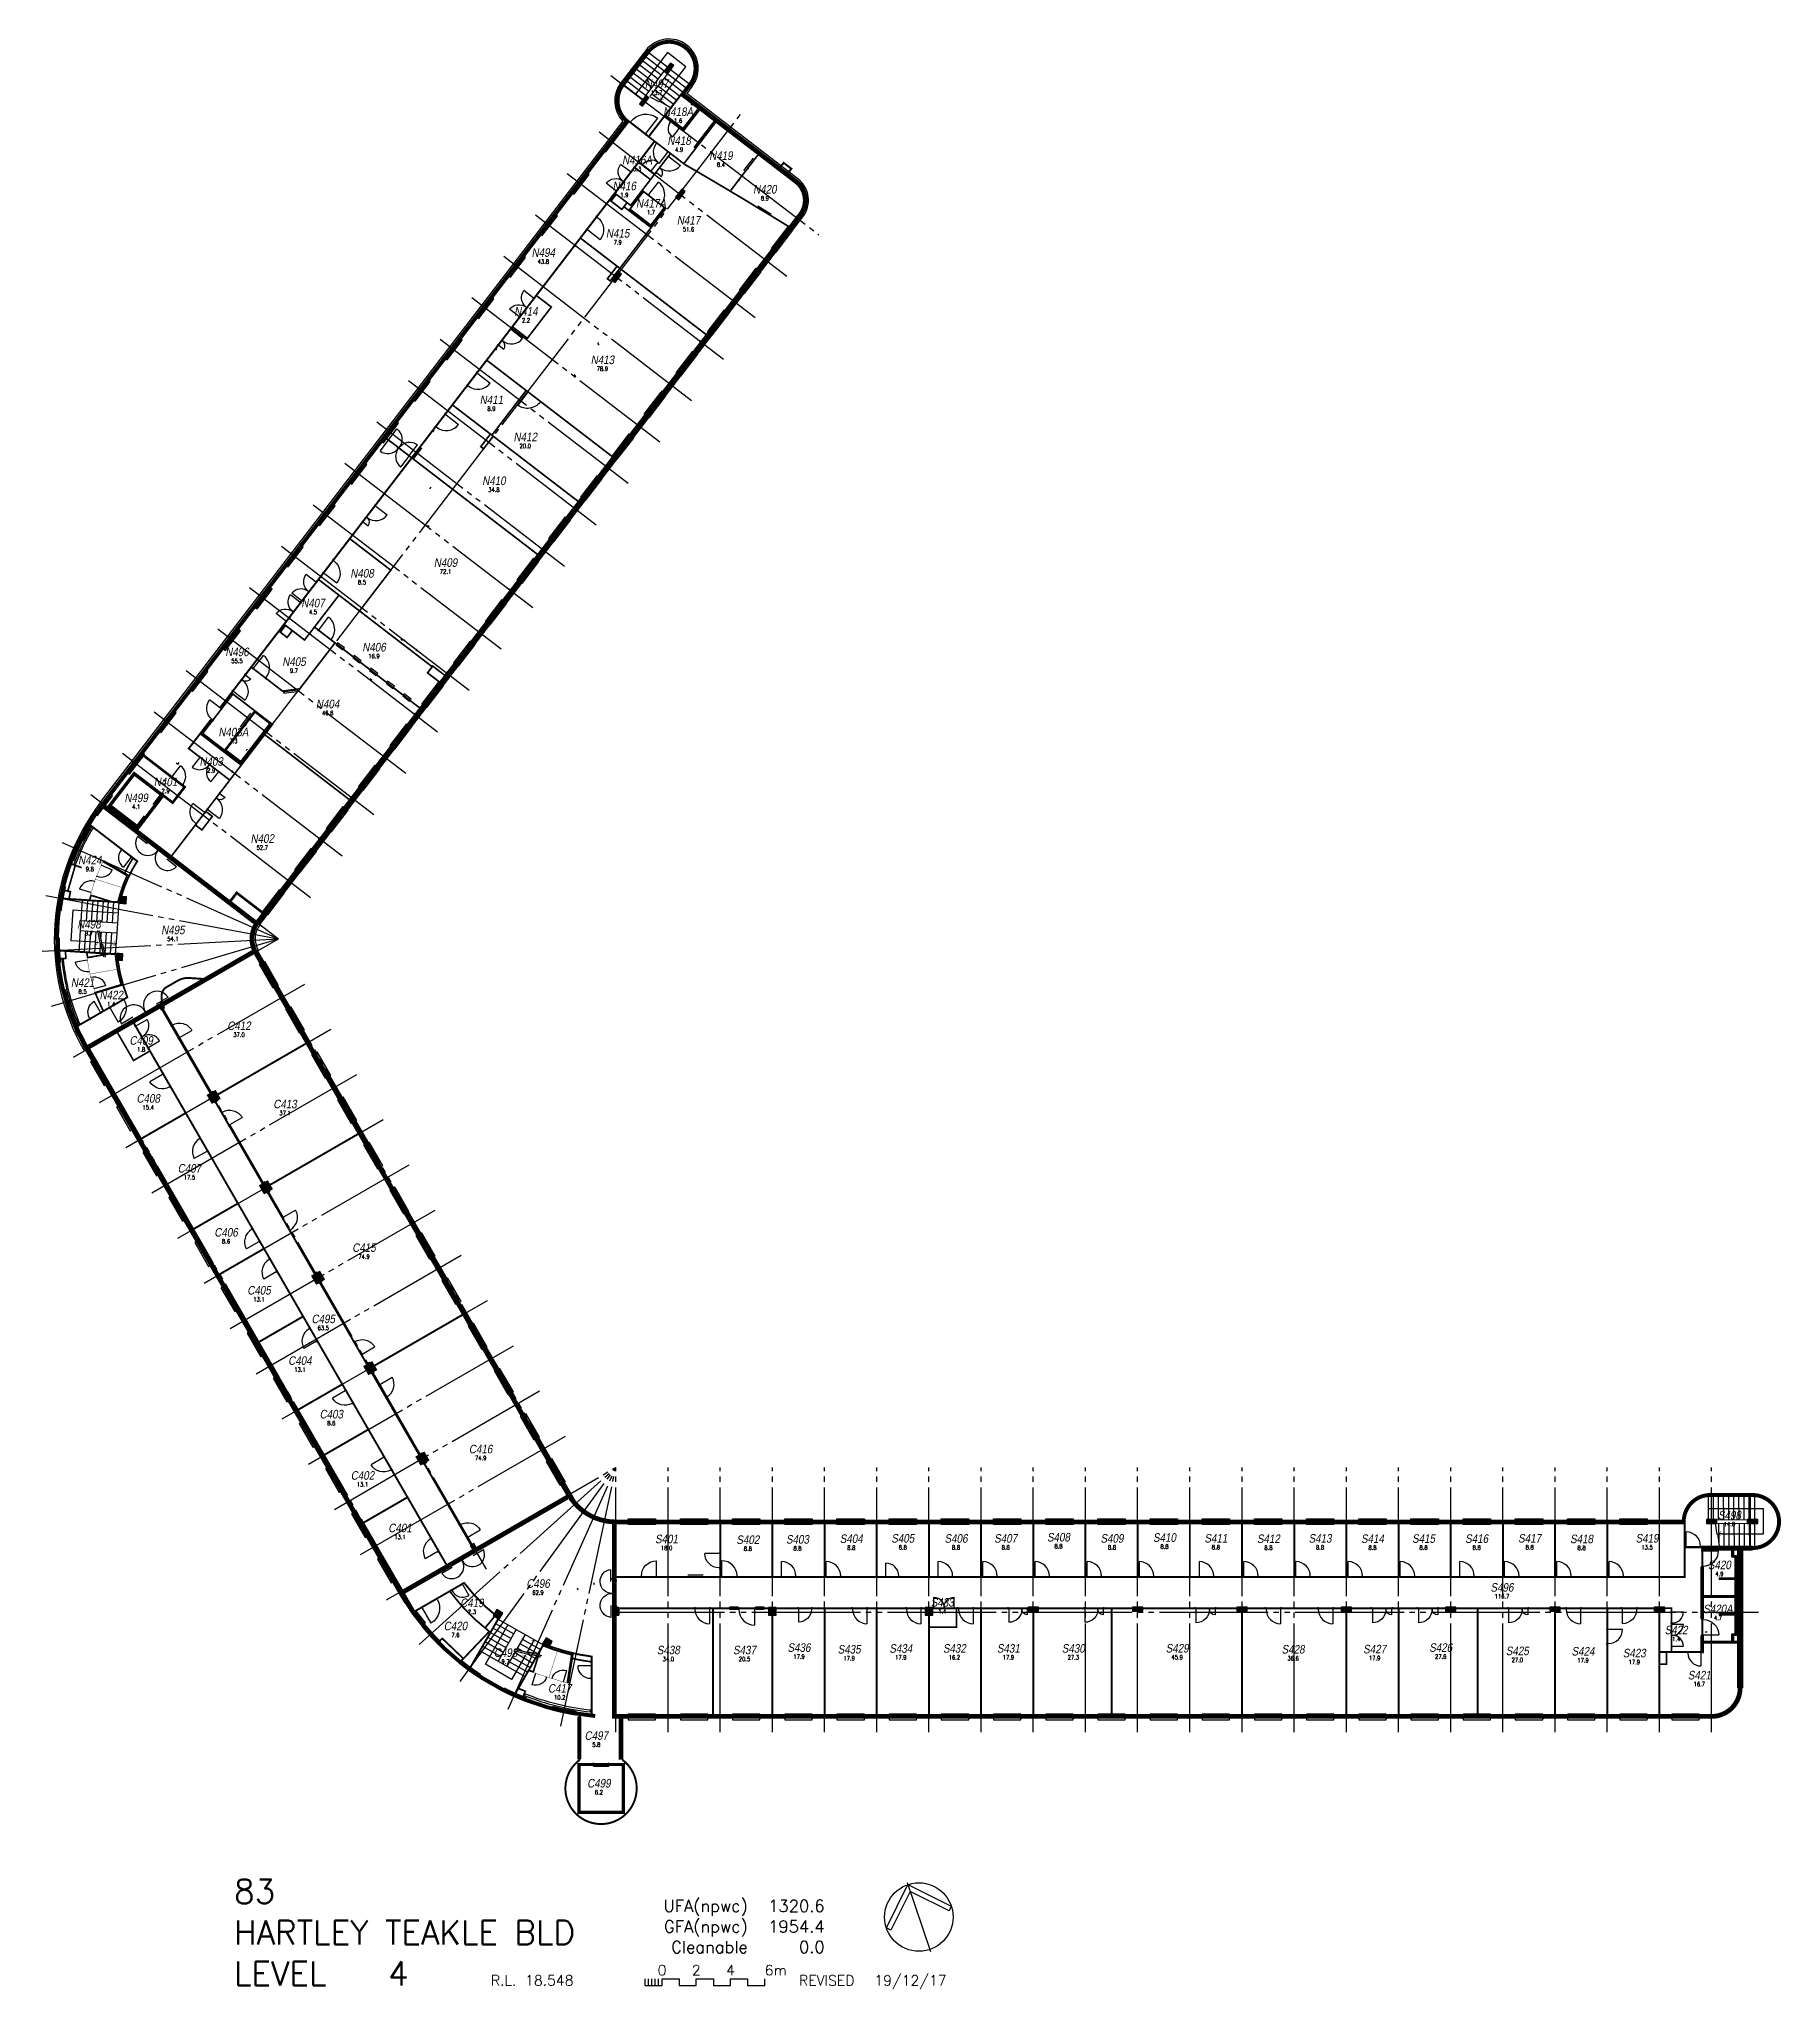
# Model space of a CAD drawing. Extents: x 22605 to 124359, y 400 to 114262.
import ezdxf
from ezdxf.enums import TextEntityAlignment as Align

# ---------------------------------------------------------------- set-up
doc = ezdxf.new("R2010")
doc.units = 0
doc.header["$LTSCALE"] = 50
doc.header["$PDMODE"] = 1
doc.header["$PDSIZE"] = 20
doc.linetypes.add('4PHAN', pattern=[158.75, 127, -6.35, 6.35, -6.35, 6.35, -6.35])
doc.linetypes.add('INVISIBLE', pattern=[999999, 0, -999999])
doc.layers.get('0').update_dxf_attribs({"linetype": 'CONTINUOUS'})
for name, color, linetype in [('ANNTEXT_04', 7, 'CONTINUOUS'), ('EW_04', 7, 'CONTINUOUS'), ('GRIDLINE_04', 15, '4PHAN'), ('HEADER_04', 7, 'INVISIBLE'), ('ND_04', 7, 'CONTINUOUS'), ('NS_04', 7, 'CONTINUOUS'), ('NW_04', 7, 'CONTINUOUS'), ('RF_04', 7, 'CONTINUOUS'), ('RI_04', 7, 'CONTINUOUS'), ('SC_04', 7, 'CONTINUOUS'), ('UF_04', 7, 'CONTINUOUS'), ('WALL_04', 7, 'CONTINUOUS'), ('WW_04', 7, 'CONTINUOUS')]:
    doc.layers.add(name, color=color, linetype=linetype)
doc.styles.add('SIMPLEX', font='ARIALN.TTF', dxfattribs={"oblique": 10})
doc.styles.get("Standard").update_dxf_attribs({"font": 'simplex'})

# ---------------------------------------------------------------- blocks, each defined once
blk = doc.blocks.new('DR1H90')
blk.add_line((-0.46, 0), (-0.46, 0.92))
blk.add_arc((-0.46, 0), 0.92, 0, 90)
at = {"flags": 1}
blk.add_attdef('SILLHT', text='', height=0.1, dxfattribs=at).set_placement((0, 0), align=Align.MIDDLE)
blk = doc.blocks.new('DRFRAME')
for p, q in [((-0.5, -0.5), (-0.5, 0.5)), ((0.5, -0.5), (0.5, 0.5))]:
    blk.add_line(p, q)
at = {"flags": 1}
blk.add_attdef('SILLHT', text='', height=0.1, dxfattribs=at).set_placement((0, 0), align=Align.MIDDLE)
blk = doc.blocks.new('SPL')
for p, q in [((1, 0.5), (0, 0.5)), ((1, -0.5), (1, 0.5)), ((0, -0.5), (1, -0.5))]:
    blk.add_line(p, q)
blk = doc.blocks.new('WNOF')
blk.add_line((-0.5, 0), (0.5, 0))
at = {"flags": 1}
blk.add_attdef('SILLHT', text='', height=0.1, dxfattribs=at).set_placement((0, 0), align=Align.MIDDLE)
blk = doc.blocks.new('WNFRAME')
for p, q in [((-0.5, -0.5), (-0.5, 0.5)), ((0.5, -0.5), (0.5, 0.5))]:
    blk.add_line(p, q)
at = {"flags": 1}
blk.add_attdef('SILLHT', text='', height=0.1, dxfattribs=at).set_placement((0, 0), align=Align.MIDDLE)
blk = doc.blocks.new('RM_SPAM')
for p in [(0, 2.5), (0, 0)]:
    blk.add_point(p)
at = {"flags": 1}
for tag, p, width in [('SITENO', (-15, 0), 0.8), ('RM_TY_CODE', (-15, -6), 0.7), ('IN_OU_CODE', (-15, -2), 0.8), ('RM_CO_CODE', (-15, -4), 0.8), ('OCC/USE', (-15, -10), 0.8), ('RM_FU_CODE', (-15, -8), 0.8)]:
    blk.add_attdef(tag, p, '', height=1.25, dxfattribs=dict(at, width=width))
at = {"style": 'SIMPLEX', "oblique": 10}
blk.add_attdef('RM_NUM', text='', height=2.5, dxfattribs=at).set_placement((0, 0), align=Align.CENTER)
at = {"width": 0.8, "flags": 1}
for tag, p in [('BL_NUM', (15, 0)), ('STUDCAP', (15, -6)), ('LEVEL', (15, -2)), ('%S/L', (15, -4))]:
    blk.add_attdef(tag, text='', height=1.25, dxfattribs=at).set_placement(p, align=Align.RIGHT)
at = {"width": 0.8}
for tag, p in [('RM_AREA', (0, -2)), ('USE2', (-0.24, -6.05)), ('USE', (-0.24, -4.05))]:
    blk.add_attdef(tag, text='', height=1.25, dxfattribs=at).set_placement(p, align=Align.CENTER)
at = {"width": 0.8, "flags": 1}
blk.add_attdef('SERVS', text='', height=1.25, dxfattribs=at).set_placement((0, -8), align=Align.CENTER)
blk = doc.blocks.new('DR1S')
blk.add_line((-0.2, 0.1), (-1.2, 0.1))
at = {"flags": 1}
blk.add_attdef('SILLHT', text='', height=0.1, dxfattribs=at).set_placement((0, 0), align=Align.MIDDLE)
blk = doc.blocks.new('DR2U90')
for p, q in [((-0.46, 0), (-0.46, 0.65)), ((0.46, 0), (0.46, 0.27))]:
    blk.add_line(p, q)
for centre, radius, start, end in [((-0.46, 0), 0.65, 0, 90), ((0.46, 0), 0.27, 90, 180)]:
    blk.add_arc(centre, radius, start, end)
at = {"flags": 1}
blk.add_attdef('SILLHT', text='', height=0.1, dxfattribs=at).set_placement((0, 0), align=Align.MIDDLE)
blk = doc.blocks.new('DR2H90')
for p, q in [((-0.46, 0), (-0.46, 0.46)), ((0.46, 0), (0.46, 0.46))]:
    blk.add_line(p, q)
for centre, start, end in [((-0.46, 0), 359.99985, 89.99985), ((0.46, 0), 90.00015, 180.00015)]:
    blk.add_arc(centre, 0.46, start, end)
at = {"flags": 1}
blk.add_attdef('SILLHT', text='', height=0.1, dxfattribs=at).set_placement((0, 0), align=Align.MIDDLE)
blk = doc.blocks.new('DR2S')
for p, q in [((-0.3, 0.05), (-0.8, 0.05)), ((0.3, 0.05), (0.8, 0.05))]:
    blk.add_line(p, q)
at = {"flags": 1}
blk.add_attdef('SILLHT', text='', height=0.1, dxfattribs=at).set_placement((0, 0), align=Align.MIDDLE)
blk = doc.blocks.new('C-S')
for p, q in [((0.5, 0.5), (-0.5, 0.5)), ((-0.5, 0.5), (-0.5, -0.5)), ((0.5, -0.5), (0.5, 0.5)), ((-0.5, -0.5), (0.5, -0.5))]:
    blk.add_line(p, q)
at = {"const_width": 1}
blk.add_lwpolyline([(-0.5, 0), (0.5, 0)], dxfattribs=at)
blk = doc.blocks.new('DR2H180')
for p, q in [((-0.46, 0.04), (-0.92, 0.04)), ((0.46, 0.04), (0.92, 0.04))]:
    blk.add_line(p, q)
for centre, start, end in [((-0.46, 0), 359.99985, 175.01102), ((0.46, 0), 4.98898, 180.00015)]:
    blk.add_arc(centre, 0.46, start, end)
at = {"flags": 1}
blk.add_attdef('SILLHT', text='', height=0.1, dxfattribs=at).set_placement((0, 0), align=Align.MIDDLE)
blk = doc.blocks.new('MUL')
for p, q in [((-0.5, -0.5), (-0.5, 0.5)), ((0.5, -0.5), (0.5, 0.5))]:
    blk.add_line(p, q)
blk = doc.blocks.new('ABTITLE')
for p, q in [((291, 3), (291, 5)), ((292, 3), (292, 5)), ((293, 3), (293, 5)), ((294, 3), (294, 5))]:
    blk.add_line(p, q)
blk.add_lwpolyline([(290, 5), (290, 3), (295, 3), (295, 5), (300, 5), (300, 3), (305, 3), (305, 5), (310, 5), (310, 3), (315, 3), (315, 5), (320, 5), (320, 3), (325, 3), (325, 5)])
blk.add_point((370, 23))
at = {"color": 2}
for s, p in [('UFA(npwc)', (320, 24.5)), ('GFA(npwc)', (320, 18.5)), ('Cleanable', (320, 12.5))]:
    blk.add_text(s, height=3.5, dxfattribs=at).set_placement(p, align=Align.RIGHT)
at = {"color": 4}
blk.add_text('LEVEL', height=7, dxfattribs=at).set_placement((170, 3))
at = {"color": 2}
for s, p in [('R.L.', (245, 3)), ('6m', (325, 6)), ('REVISED', (335, 3))]:
    blk.add_text(s, height=3, dxfattribs=at).set_placement(p)
for s, p in [('0', (295, 6)), ('2', (305, 6)), ('4', (315, 6))]:
    blk.add_text(s, height=3, dxfattribs=at).set_placement(p, align=Align.CENTER)
at = {"color": 4}
for tag, p in [('BLDNO', (170, 27)), ('BUILDING', (170, 15)), ('LEVEL', (215, 3))]:
    blk.add_attdef(tag, p, '', height=7, dxfattribs=at)
at = {"color": 2}
for tag, p in [('UFA', (342.49, 24.5)), ('GFA', (342.49, 18.5)), ('CFA', (342.49, 12.5))]:
    blk.add_attdef(tag, text='', height=3.5, dxfattribs=at).set_placement(p, align=Align.RIGHT)
for tag, p in [('RL', (255, 3)), ('REVDATE', (357, 3))]:
    blk.add_attdef(tag, p, '', height=3, dxfattribs=at)
blk = doc.blocks.new('N-PT')
at = {"color": 1}
blk.add_lwpolyline([(8.94, -1.06), (0, 7.88), (-8.94, -1.06), (-10, 0), (0, 10), (10, 0)], close=True, dxfattribs=at)
blk.add_lwpolyline([(0, 10.64), (0, -10.64)])
blk.add_circle((0, 0), 10)
blk = doc.blocks.new('TXTARR2')
blk.add_line((-1, 0), (0, 0))
at = {"const_width": 0.1}
blk.add_lwpolyline([(-0.71, 0.71), (0, 0), (-0.71, -0.71)], dxfattribs=at)

msp = doc.modelspace()

# ---------------------------------------------------------------- linework, layer by layer
at = {"layer": 'ANNTEXT_04', "color": 0}
for p, q in [((59310, 113465), (57455, 111048)), ((60388, 112638), (59310, 113465)), ((59027, 110864), (60388, 112638)), ((24477, 61609), (24595, 63416)), ((24595, 63416), (27226, 63243)), ((25885, 61516), (24477, 61609)), ((26904, 61447), (26307, 61486)), ((123336, 28436), (120141, 28436)), ((123336, 26981), (123336, 28436)), ((120919, 26981), (123336, 26981)), ((48681, 19358), (50019, 21688)), ((51433, 20622), (51123, 20082)), ((50214, 18477), (48681, 19358)), ((50930, 19723), (50214, 18477))]:
    msp.add_line(p, q, dxfattribs=at)
at = {"layer": 'EW_04'}
for points, const_width in [([(60634, 111605, 1), (58176, 113491), (56722, 111597, 0.4142136), (57008, 109424, 0.4142136)], 229), ([(67079, 104002, 0.4142136), (66823, 105943, 0.4142136)], 279), ([(26337, 69599, 0.0466715), (25054, 67558, -1.873212)], 229), ([(25077, 67547, 0.0265298), (24525, 66293)], 279), ([(24501, 66303, 0.03044), (24034, 64800, -1.873212)], 229), ([(24059, 64795, 0.028538), (23791, 63347, 0.198912)], 279), ([(23766, 63351, 0.03044), (23663, 61781, -1.873212)], 229), ([(35365, 62672, 0.303347), (35251, 60940, -5.027339)], 279), ([(23688, 61782, 0.028538), (23766, 60311, 0.198912)], 279), ([(23740, 60309, 0.030686), (24010, 58746, 0.030686)], 229), ([(24034, 58753, 0.0730532), (25419, 55263, 0.0730532)], 279), ([(53539, 29264, 0.2679498), (56300, 27671, 0.2679498)], 279), ([(120227, 29245, 0.414214), (118678, 27696, 0.414214)], 229), ([(122696, 29245, -1), (122696, 26147, -1)], 229), ([(43707, 23588, 0.0124512), (44084, 22970, 0.4142133)], 279), ([(43685, 23575, 0.2458871), (55096, 16341, 0.240078)], 229), ([(45033, 21665, 0.0246232), (45991, 20602)], 279), ([(47178, 19534, 0.0249063), (48349, 18683, 0.0249063)], 279), ([(49731, 17885, 0.0249063), (51054, 17296, 0.0310336)], 279), ([(120308, 16317, 0.4142136), (121972, 17980, 0.4142136)], 279), ([(52572, 16803, 0.0249063), (53988, 16502, 0.0310336)], 279), ([(54192, 13783, 3.015296), (56681, 13783, 3.015296)], 114)]:
    msp.add_lwpolyline(points, format="xyb", dxfattribs=dict(at, const_width=const_width))
for points, const_width in [([(60634, 111605), (60263, 111121)], 229), ([(66823, 105943), (60103, 111100)], 279), ([(55605, 107700), (56958, 109463)], 279), ([(26337, 69599), (55585, 107715)], 229), ([(65926, 106808), (66100, 107034), (66553, 106687), (66379, 106460)], 114), ([(66460, 103196), (67079, 104002)], 279), ([(64612, 100788), (65494, 101937)], 279), ([(62757, 98370), (63638, 99519)], 279), ([(60901, 95952), (61783, 97100)], 279), ([(59046, 93534), (59927, 94682)], 279), ([(57190, 91116), (58072, 92264)], 279), ([(55335, 88697), (56216, 89846)], 279), ([(53479, 86279), (54361, 87428)], 279), ([(51624, 83861), (52505, 85010)], 279), ([(49768, 81443), (50650, 82592)], 279), ([(47913, 79025), (48794, 80173)], 279), ([(46057, 76607), (46939, 77755)], 279), ([(44202, 74189), (45083, 75337)], 279), ([(42346, 71770), (43228, 72919)], 279), ([(40491, 69352), (41372, 70501)], 279), ([(38635, 66934), (39517, 68083)], 279), ([(36780, 64516), (37661, 65665)], 279), ([(35365, 62672), (35806, 63246)], 279), ([(35613, 60313), (35251, 60940)], 279), ([(37137, 57674), (36413, 58927)], 279), ([(38661, 55034), (37937, 56288)], 279), ([(25781, 54636), (25419, 55263)], 279), ([(40185, 52394), (39461, 53648)], 279), ([(27305, 51997), (26581, 53251)], 279), ([(28829, 49357), (28105, 50611)], 279), ([(41709, 49755), (40985, 51008)], 279), ([(30353, 46717), (29629, 47971)], 279), ([(43233, 47115), (42509, 48369)], 279), ([(44757, 44475), (44033, 45729)], 279), ([(31877, 44078), (31153, 45332)], 279), ([(33401, 41438), (32677, 42692)], 279), ([(46281, 41836), (45557, 43090)], 279), ([(34925, 38798), (34201, 40052)], 279), ([(47805, 39196), (47081, 40450)], 279), ([(49329, 36556), (48605, 37810)], 279), ([(36449, 36159), (35725, 37413)], 279), ([(50853, 33917), (50129, 35171)], 279), ([(37973, 33519), (37249, 34773)], 279), ([(39497, 30880), (38773, 32133)], 279), ([(52377, 31277), (51653, 32531)], 279), ([(41021, 28240), (40297, 29494)], 279), ([(53539, 29264), (53177, 29891)], 279), ([(122696, 29245), (120227, 29245)], 229), ([(56300, 27671), (57024, 27671)], 279), ([(57024, 27671), (56300, 27671)], 279), ([(58624, 27671), (60072, 27671)], 279), ([(61672, 27671), (63120, 27671)], 279), ([(64720, 27671), (66168, 27671)], 279), ([(67768, 27671), (69216, 27671)], 279), ([(70816, 27671), (72264, 27671)], 279), ([(73864, 27671), (75312, 27671)], 279), ([(76912, 27671), (78360, 27671)], 279), ([(79960, 27671), (81408, 27671)], 279), ([(83008, 27671), (84456, 27671)], 279), ([(86056, 27671), (87504, 27671)], 279), ([(89104, 27671), (90552, 27671)], 279), ([(92152, 27671), (93600, 27671)], 279), ([(95200, 27671), (96648, 27671)], 279), ([(98248, 27671), (99696, 27671)], 279), ([(101296, 27671), (102744, 27671)], 279), ([(104344, 27671), (105792, 27671)], 279), ([(107392, 27671), (108840, 27671)], 279), ([(110440, 27671), (111888, 27671)], 279), ([(113488, 27671), (114936, 27671)], 279), ([(118792, 27671), (116523, 27671)], 279), ([(42545, 25600), (41821, 26854)], 279), ([(122696, 26147), (119702, 26147)], 229), ([(121972, 17980), (121972, 26147)], 279), ([(43707, 23588), (43345, 24214)], 279), ([(54192, 16359), (54192, 16278)], 114), ([(56217, 16317), (57024, 16317)], 279), ([(56603, 13783), (56603, 16177)], 270), ([(58624, 16317), (60072, 16317)], 279), ([(61672, 16317), (63120, 16317)], 279), ([(64720, 16317), (66168, 16317)], 279), ([(67768, 16317), (69216, 16317)], 279), ([(70816, 16317), (72264, 16317)], 279), ([(73864, 16317), (75312, 16317)], 279), ([(76912, 16317), (78360, 16317)], 279), ([(79960, 16317), (81408, 16317)], 279), ([(83008, 16317), (84456, 16317)], 279), ([(86056, 16317), (87504, 16317)], 279), ([(89104, 16317), (90552, 16317)], 279), ([(92152, 16317), (93600, 16317)], 279), ([(95200, 16317), (96648, 16317)], 279), ([(98248, 16317), (99696, 16317)], 279), ([(101296, 16317), (102744, 16317)], 279), ([(104344, 16317), (105792, 16317)], 279), ([(107392, 16317), (108840, 16317)], 279), ([(110440, 16317), (111888, 16317)], 279), ([(113488, 16317), (114936, 16317)], 279), ([(116536, 16317), (117984, 16317)], 279), ([(119584, 16317), (120308, 16317)], 279), ([(54192, 13833), (54192, 13783)], 114)]:
    msp.add_lwpolyline(points, dxfattribs=dict(at, const_width=const_width))
at = {"layer": 'GRIDLINE_04'}
for p, q in [((56017, 112138), (68148, 102830)), ((30332, 66534), (63731, 110060)), ((55318, 108832), (66292, 100411)), ((53463, 106414), (64437, 97993)), ((51607, 103996), (62581, 95575)), ((49752, 101578), (60726, 93157)), ((47896, 99160), (58870, 90739)), ((46041, 96742), (57015, 88321)), ((44185, 94323), (55159, 85903)), ((42330, 91905), (53304, 83484)), ((40474, 89487), (51448, 81066)), ((38619, 87069), (49593, 78648)), ((36763, 84651), (47737, 76230)), ((34908, 82233), (45882, 73812)), ((33052, 79815), (44026, 71394)), ((31197, 77396), (42171, 68976)), ((29341, 74978), (40315, 66557)), ((27486, 72560), (38460, 64139)), ((25630, 70142), (36604, 61721)), ((23967, 67347), (36604, 61721)), ((23003, 64242), (36604, 61721)), ((22790, 60997), (36604, 61721)), ((23341, 57793), (36604, 61721)), ((24625, 54805), (36604, 61721)), ((35372, 61010), (54344, 28150)), ((26149, 52165), (38128, 59082)), ((29763, 57771), (48735, 24911)), ((27673, 49526), (39652, 56442)), ((25540, 55333), (44512, 22473)), ((29197, 46886), (41176, 53802)), ((30721, 44246), (42700, 51163)), ((32245, 41607), (44224, 48523)), ((33769, 38967), (45748, 45883)), ((35293, 36327), (47272, 43244)), ((36817, 33688), (48796, 40604)), ((38341, 31048), (50320, 37964)), ((39865, 28408), (51844, 35325)), ((41389, 25769), (53368, 32685)), ((42913, 23129), (56300, 30858)), ((44812, 20515), (56300, 30858)), ((47214, 18352), (56300, 30858)), ((50013, 16736), (56300, 30858)), ((53086, 15738), (56300, 30858)), ((56300, 15400), (56300, 30858)), ((59348, 15400), (59348, 30858)), ((62396, 15400), (62396, 30858)), ((65444, 15400), (65444, 30858)), ((68492, 15400), (68492, 30858)), ((71540, 15400), (71540, 30858)), ((74588, 15400), (74588, 30858)), ((77636, 15400), (77636, 30858)), ((80684, 15400), (80684, 30858)), ((83732, 15400), (83732, 30858)), ((86780, 15400), (86780, 30858)), ((89828, 15400), (89828, 30858)), ((92876, 15400), (92876, 30858)), ((95924, 15400), (95924, 30858)), ((98972, 15400), (98972, 30858)), ((102020, 15400), (102020, 30858)), ((105068, 15400), (105068, 30858)), ((108116, 15400), (108116, 30858)), ((111164, 15400), (111164, 30858)), ((114212, 15400), (114212, 30858)), ((117260, 15400), (117260, 30858)), ((120308, 15400), (120308, 30858)), ((56300, 27671), (56300, 27474)), ((56300, 27671), (56300, 27474)), ((56300, 22400), (123051, 22400)), ((56300, 16317), (56300, 16514))]:
    msp.add_line(p, q, dxfattribs=at)
at = {"layer": 'HEADER_04'}
for points, const_width, elevation in [([(58069, 108680), (57104, 109425)], 114, 2134), ([(60060, 109090), (59520, 109504)], 200, 2100), ([(57512, 106920), (58532, 108250)], 114, 2134), ([(59373, 107669), (58659, 108218)], 100, 2100), ([(58620, 106442), (59399, 107457)], 100, 2100), ([(56297, 105338), (57211, 106528)], 114, 2100), ([(58374, 106518), (57834, 106932)], 100, 2100), ([(63459, 106004), (64019, 106734)], 100, 2100), ([(58172, 105160), (58969, 104548)], 100, 2100), ([(63998, 104771), (64782, 104289)], 100, 2100), ([(55202, 103910), (54593, 103116)], 114, 2100), ([(65494, 101937), (66468, 103206)], 279, 2134), ([(63638, 99519), (64612, 100788)], 279, 2134), ([(51562, 99167), (50649, 97977)], 114, 2100), ([(61783, 97100), (62757, 98370)], 279, 2134), ([(50182, 97368), (49403, 96352)], 114, 2100), ([(59927, 94682), (60901, 95952)], 279, 2134), ([(48211, 94800), (47603, 94006)], 114, 2100), ([(51934, 93069), (51141, 93678)], 100, 2100), ([(58072, 92264), (59046, 93534)], 279, 2134), ([(46360, 92387), (45751, 91594)], 114, 2100), ([(56216, 89846), (57190, 91116)], 279, 2134), ([(44277, 89884), (42968, 90888)], 100, 2100), ([(54361, 87428), (55335, 88697)], 279, 2134), ([(42267, 87052), (41487, 86037)], 114, 2100), ([(52505, 85010), (53479, 86279)], 279, 2134), ([(39813, 83855), (39204, 83062)], 114, 2100), ([(50650, 82592), (51624, 83861)], 279, 2134), ([(38839, 82586), (37926, 81396)], 114, 2100), ([(37926, 81396), (37013, 80206)], 114, 2100), ([(48794, 80173), (49768, 81443)], 279, 2134), ([(39693, 79157), (38900, 79766)], 100, 2100), ([(40382, 78628), (39986, 78933)], 100, 2100), ([(46939, 77755), (47913, 79025)], 279, 2134), ([(35882, 76914), (35089, 77522)], 100, 2100), ([(41357, 77881), (40960, 78185)], 100, 2100), ([(42331, 77133), (41935, 77437)], 100, 2100), ([(34687, 77175), (33908, 76160)], 114, 2100), ([(37790, 76277), (36890, 76159)], 100, 2100), ([(43306, 76385), (42909, 76690)], 100, 2100), ([(45083, 75337), (46057, 76607)], 279, 2134), ([(32741, 74463), (33289, 75177)], 100, 2100), ([(44280, 75637), (43884, 75942)], 100, 2100), ([(34047, 73469), (34655, 74263)], 150, 2100), ([(43228, 72919), (44202, 74189)], 279, 2134), ([(31958, 72362), (33148, 71449)], 100, 2100), ([(41372, 70501), (42346, 71770)], 279, 2134), ([(30341, 71176), (31000, 70671)], 150, 2100), ([(29545, 69707), (28693, 68597)], 200, 2100), ([(33189, 70258), (32410, 69242)], 100, 2100), ([(39517, 68083), (40491, 69352)], 279, 2134), ([(31771, 68409), (32319, 69123)], 100, 2100), ([(25201, 67482), (25614, 68236)], 100, 2100), ([(30246, 66504), (29003, 67458)], 279, 2100), ([(25961, 65353), (26254, 66044)], 20, 2100), ([(27409, 66970), (28028, 66495)], 110, 2100), ([(37661, 65665), (38635, 66934)], 279, 2134), ([(25864, 65100), (25640, 64384)], 20, 2100), ([(35806, 63246), (36780, 64516)], 279, 2134), ([(25557, 59770), (25428, 60509)], 20, 2100), ([(36413, 58927), (35613, 60313)], 279, 2134), ([(25820, 58784), (25620, 59507)], 20, 2100), ([(26705, 57693), (27580, 58198)], 110, 2100), ([(26237, 57423), (25562, 57033)], 110, 2100), ([(28141, 56923), (29626, 57780)], 279, 2100), ([(37937, 56288), (37137, 57674)], 279, 2134), ([(29007, 55310), (28217, 56678)], 114, 2100), ([(30323, 56687), (30780, 55895)], 114, 2100), ([(26581, 53251), (25781, 54636)], 279, 2134), ([(39461, 53648), (38661, 55034)], 279, 2134), ([(29844, 53859), (30302, 53067)], 114, 2134), ([(40985, 51008), (40185, 52394)], 279, 2134), ([(28105, 50611), (27305, 51997)], 279, 2134), ([(33714, 50814), (33257, 51606)], 114, 2134), ([(32016, 50097), (32473, 49306)], 114, 2134), ([(29629, 47971), (28829, 49357)], 279, 2134), ([(42509, 48369), (41709, 49755)], 279, 2134), ([(31153, 45332), (30353, 46717)], 279, 2134), ([(44033, 45729), (43233, 47115)], 279, 2134), ([(35064, 44818), (35521, 44026)], 114, 2134), ([(37257, 44677), (36800, 45469)], 114, 2134), ([(45557, 43090), (44757, 44475)], 279, 2134), ([(32677, 42692), (31877, 44078)], 279, 2134), ([(36078, 43061), (36536, 42269)], 114, 2134), ([(34201, 40052), (33401, 41438)], 279, 2134), ([(47081, 40450), (46281, 41836)], 279, 2134), ([(35725, 37413), (34925, 38798)], 279, 2134), ([(38417, 39011), (38874, 38219)], 114, 2134), ([(48605, 37810), (47805, 39196)], 279, 2134), ([(41448, 37418), (40991, 38210)], 114, 2134), ([(50129, 35171), (49329, 36556)], 279, 2134), ([(37249, 34773), (36449, 36159)], 279, 2134), ([(40512, 35381), (40970, 34590)], 114, 2134), ([(42896, 34910), (42439, 35702)], 114, 2134), ([(38773, 32133), (37973, 33519)], 279, 2134), ([(51653, 32531), (50853, 33917)], 279, 2134), ([(40297, 29494), (39497, 30880)], 279, 2134), ([(42760, 31488), (43217, 30696)], 114, 2134), ([(53177, 29891), (52377, 31277)], 279, 2134), ([(41821, 26854), (41021, 28240)], 279, 2134), ([(47621, 26727), (47163, 27519)], 114, 2134), ([(58624, 27671), (57024, 27671)], 279, 2134), ([(61672, 27671), (60072, 27671)], 279, 2134), ([(64720, 27671), (63120, 27671)], 279, 2134), ([(67768, 27671), (66168, 27671)], 279, 2134), ([(70816, 27671), (69216, 27671)], 279, 2134), ([(73864, 27671), (72264, 27671)], 279, 2134), ([(76912, 27671), (75312, 27671)], 279, 2134), ([(79960, 27671), (78360, 27671)], 279, 2134), ([(83008, 27671), (81408, 27671)], 279, 2134), ([(86056, 27671), (84456, 27671)], 279, 2134), ([(89104, 27671), (87504, 27671)], 279, 2134), ([(92152, 27671), (90552, 27671)], 279, 2134), ([(95200, 27671), (93600, 27671)], 279, 2134), ([(98248, 27671), (96648, 27671)], 279, 2134), ([(101296, 27671), (99696, 27671)], 279, 2134), ([(104344, 27671), (102744, 27671)], 279, 2134), ([(107392, 27671), (105792, 27671)], 279, 2134), ([(110440, 27671), (108840, 27671)], 279, 2134), ([(113488, 27671), (111888, 27671)], 279, 2134), ([(116536, 27671), (114936, 27671)], 279, 2134), ([(45503, 26737), (45961, 25945)], 114, 2134), ([(118792, 26197), (119692, 26197)], 129, 2100), ([(43345, 24214), (42545, 25600)], 279, 2134), ([(46594, 25152), (47914, 25914)], 279, 2100), ([(62396, 25867), (62396, 24953)], 114, 2134), ([(119759, 26028), (119759, 25052)], 114, 2100), ([(46677, 23673), (47353, 24062)], 110, 2100), ([(56217, 22737), (56217, 24261)], 279, 2100), ([(58719, 24457), (57754, 24457)], 114, 2134), ([(61139, 24457), (62039, 24457)], 114, 2100), ([(63418, 24457), (62453, 24457)], 114, 2134), ([(66856, 24457), (65941, 24457)], 114, 2134), ([(69470, 24457), (68555, 24457)], 114, 2134), ([(72857, 24457), (72037, 24457)], 114, 2134), ([(76010, 24457), (75096, 24457)], 114, 2134), ([(78614, 24457), (77699, 24457)], 114, 2134), ([(81662, 24457), (80747, 24457)], 114, 2134), ([(84710, 24457), (83795, 24457)], 114, 2134), ([(87758, 24457), (86843, 24457)], 114, 2134), ([(91263, 24457), (90349, 24457)], 114, 2134), ([(93854, 24457), (92939, 24457)], 114, 2134), ([(96902, 24457), (95987, 24457)], 114, 2134), ([(99950, 24457), (99035, 24457)], 114, 2134), ([(102998, 24457), (102083, 24457)], 114, 2134), ([(106480, 24457), (105565, 24457)], 114, 2134), ([(109094, 24457), (108179, 24457)], 114, 2134), ([(112142, 24457), (111227, 24457)], 114, 2134), ([(115190, 24457), (114275, 24457)], 114, 2134), ([(45883, 23215), (44930, 22666)], 110, 2100), ([(44643, 22400), (45145, 21752)], 100, 2100), ([(60884, 22629), (61804, 22629)], 114, 2100), ([(63448, 22629), (62940, 22629)], 114, 2100), ([(63448, 22629), (64448, 22629)], 114, 2100), ([(64448, 22629), (64955, 22629)], 114, 2100), ([(66933, 22629), (67753, 22629)], 114, 2134), ([(70092, 22629), (71007, 22629)], 114, 2134), ([(73237, 22629), (74152, 22629)], 114, 2134), ([(74831, 22629), (76111, 22629)], 114, 2100), ([(76285, 22629), (77200, 22629)], 114, 2134), ([(79211, 22629), (80379, 22629)], 114, 2134), ([(83651, 22629), (84820, 22629)], 114, 2159), ([(91352, 22629), (90133, 22629)], 114, 2134), ([(94248, 22629), (95162, 22629)], 114, 2134), ([(97296, 22629), (98210, 22629)], 114, 2134), ([(100444, 22629), (101663, 22629)], 114, 2134), ([(103134, 22629), (104353, 22629)], 114, 2134), ([(108397, 22629), (109616, 22629)], 114, 2134), ([(112688, 22629), (111774, 22629)], 114, 2100), ([(115050, 22629), (115965, 22629)], 114, 2134), ([(117962, 21745), (117962, 22445)], 100, 2100), ([(117967, 21757), (117967, 20357)], 100, 2100), ([(119759, 22014), (119759, 21034)], 114, 2100), ([(114212, 20532), (114212, 21442)], 114, 2100), ([(119702, 20070), (118889, 20070)], 114, 2100), ([(52289, 18619), (51574, 18847)], 20, 2100), ([(53259, 18318), (52543, 18540)], 20, 2100), ([(54883, 18493), (54883, 19293)], 110, 2100), ([(54192, 13833), (54192, 16278)], 114, 2700), ([(58624, 16317), (57024, 16317)], 279, 2134), ([(61672, 16317), (60072, 16317)], 279, 2134), ([(64720, 16317), (63120, 16317)], 279, 2134), ([(67768, 16317), (66168, 16317)], 279, 2134), ([(70816, 16317), (69216, 16317)], 279, 2134), ([(73864, 16317), (72264, 16317)], 279, 2134), ([(76912, 16317), (75312, 16317)], 279, 2134), ([(79960, 16317), (78360, 16317)], 279, 2134), ([(83008, 16317), (81408, 16317)], 279, 2134), ([(86056, 16317), (84456, 16317)], 279, 2134), ([(89104, 16317), (87504, 16317)], 279, 2134), ([(92152, 16317), (90552, 16317)], 279, 2134), ([(95200, 16317), (93600, 16317)], 279, 2134), ([(98248, 16317), (96648, 16317)], 279, 2134), ([(101296, 16317), (99696, 16317)], 279, 2134), ([(104344, 16317), (102744, 16317)], 279, 2134), ([(107392, 16317), (105792, 16317)], 279, 2134), ([(110440, 16317), (108840, 16317)], 279, 2134), ([(113488, 16317), (111888, 16317)], 279, 2134), ([(116536, 16317), (114936, 16317)], 279, 2134), ([(119584, 16317), (117984, 16317)], 279, 2134), ([(55886, 13508), (54986, 13508)], 190, 2100)]:
    msp.add_lwpolyline(points, dxfattribs=dict(at, const_width=const_width, elevation=elevation))
for points, const_width in [([(65494, 101937), (66468, 103206)], 279), ([(63638, 99519), (64612, 100788)], 279), ([(61783, 97100), (62757, 98370)], 279), ([(59927, 94682), (60901, 95952)], 279), ([(58072, 92264), (59046, 93534)], 279), ([(56216, 89846), (57190, 91116)], 279), ([(54361, 87428), (55335, 88697)], 279), ([(52505, 85010), (53479, 86279)], 279), ([(50650, 82592), (51624, 83861)], 279), ([(48794, 80173), (49768, 81443)], 279), ([(46939, 77755), (47913, 79025)], 279), ([(45083, 75337), (46057, 76607)], 279), ([(43228, 72919), (44202, 74189)], 279), ([(41372, 70501), (42346, 71770)], 279), ([(39517, 68083), (40491, 69352)], 279), ([(25201, 67482), (25614, 68236)], 100), ([(37661, 65665), (38635, 66934)], 279), ([(35806, 63246), (36780, 64516)], 279), ([(36413, 58927), (35613, 60313)], 279), ([(37937, 56288), (37137, 57674)], 279), ([(26581, 53251), (25781, 54636)], 279), ([(39461, 53648), (38661, 55034)], 279), ([(40985, 51008), (40185, 52394)], 279), ([(28105, 50611), (27305, 51997)], 279), ([(29629, 47971), (28829, 49357)], 279), ([(42509, 48369), (41709, 49755)], 279), ([(31153, 45332), (30353, 46717)], 279), ([(44033, 45729), (43233, 47115)], 279), ([(45557, 43090), (44757, 44475)], 279), ([(32677, 42692), (31877, 44078)], 279), ([(34201, 40052), (33401, 41438)], 279), ([(47081, 40450), (46281, 41836)], 279), ([(35725, 37413), (34925, 38798)], 279), ([(48605, 37810), (47805, 39196)], 279), ([(50129, 35171), (49329, 36556)], 279), ([(37249, 34773), (36449, 36159)], 279), ([(38773, 32133), (37973, 33519)], 279), ([(51653, 32531), (50853, 33917)], 279), ([(40297, 29494), (39497, 30880)], 279), ([(53177, 29891), (52377, 31277)], 279), ([(41821, 26854), (41021, 28240)], 279), ([(58624, 27671), (57024, 27671)], 279), ([(61672, 27671), (60072, 27671)], 279), ([(64720, 27671), (63120, 27671)], 279), ([(67768, 27671), (66168, 27671)], 279), ([(70816, 27671), (69216, 27671)], 279), ([(73864, 27671), (72264, 27671)], 279), ([(76912, 27671), (75312, 27671)], 279), ([(79960, 27671), (78360, 27671)], 279), ([(83008, 27671), (81408, 27671)], 279), ([(86056, 27671), (84456, 27671)], 279), ([(89104, 27671), (87504, 27671)], 279), ([(92152, 27671), (90552, 27671)], 279), ([(95200, 27671), (93600, 27671)], 279), ([(98248, 27671), (96648, 27671)], 279), ([(101296, 27671), (99696, 27671)], 279), ([(104344, 27671), (102744, 27671)], 279), ([(107392, 27671), (105792, 27671)], 279), ([(110440, 27671), (108840, 27671)], 279), ([(113488, 27671), (111888, 27671)], 279), ([(116536, 27671), (114936, 27671)], 279), ([(43345, 24214), (42545, 25600)], 279), ([(44643, 22400), (45145, 21752)], 100), ([(54192, 13833), (54192, 16278)], 114), ([(58624, 16317), (57024, 16317)], 279), ([(61672, 16317), (60072, 16317)], 279), ([(64720, 16317), (63120, 16317)], 279), ([(67768, 16317), (66168, 16317)], 279), ([(70816, 16317), (69216, 16317)], 279), ([(73864, 16317), (72264, 16317)], 279), ([(76912, 16317), (75312, 16317)], 279), ([(79960, 16317), (78360, 16317)], 279), ([(83008, 16317), (81408, 16317)], 279), ([(86056, 16317), (84456, 16317)], 279), ([(89104, 16317), (87504, 16317)], 279), ([(92152, 16317), (90552, 16317)], 279), ([(95200, 16317), (93600, 16317)], 279), ([(98248, 16317), (96648, 16317)], 279), ([(101296, 16317), (99696, 16317)], 279), ([(104344, 16317), (102744, 16317)], 279), ([(107392, 16317), (105792, 16317)], 279), ([(110440, 16317), (108840, 16317)], 279), ([(113488, 16317), (111888, 16317)], 279), ([(116536, 16317), (114936, 16317)], 279), ([(119584, 16317), (117984, 16317)], 279)]:
    msp.add_lwpolyline(points, dxfattribs=dict(at, const_width=const_width))
at = {"layer": 'NS_04', "const_width": 20}
for points in [[(26317, 66193), (26254, 66044)], [(25961, 65353), (25895, 65199), (25864, 65100)], [(25906, 65201), (27421, 64724)], [(25640, 64384), (25621, 64325)], [(25428, 60509), (25417, 60570)], [(25557, 59770), (25575, 59668), (25620, 59507)], [(25586, 59665), (27138, 59938)], [(25820, 58784), (25864, 58627)], [(52394, 18596), (52873, 20098)], [(51515, 18866), (51574, 18847)], [(52289, 18619), (52543, 18540)], [(53259, 18318), (53418, 18269)]]:
    msp.add_lwpolyline(points, dxfattribs=at)
at = {"layer": 'NW_04'}
for p, q in [((122581, 26147), (122581, 29245)), ((122810, 29245), (122810, 26147)), ((119692, 26261), (119702, 26261)), ((119702, 26261), (122696, 26261)), ((119702, 26132), (119692, 26132)), ((122696, 26032), (119702, 26032)), ((119702, 26028), (119702, 26032)), ((119702, 22014), (119702, 25052)), ((119816, 26032), (119816, 26028)), ((119816, 25052), (119816, 22014)), ((121482, 25607), (121482, 26032)), ((121681, 25607), (121482, 25607)), ((121582, 26032), (121582, 25707)), ((121582, 25707), (121781, 25707)), ((121681, 21134), (121681, 25607)), ((121781, 25707), (121781, 21034)), ((121832, 17980), (121832, 26147)), ((122111, 26147), (122111, 17980)), ((120727, 24413), (121832, 24413)), ((121832, 24303), (120727, 24303)), ((119816, 23373), (121832, 23373)), ((121832, 23263), (119816, 23263)), ((120727, 22333), (121832, 22333)), ((121832, 22223), (120727, 22223)), ((119702, 20012), (119702, 21034)), ((119816, 21034), (119816, 20012)), ((119816, 20709), (121832, 20709)), ((121832, 20599), (119816, 20599)), ((121482, 21135), (121681, 21134)), ((121482, 20709), (121482, 21135)), ((121582, 21035), (121582, 20709)), ((121781, 21034), (121582, 21035))]:
    msp.add_line(p, q, dxfattribs=at)
for points, const_width in [([(60063, 110955), (58239, 108587)], 114), ([(57043, 109470), (57103, 109423)], 114), ([(59520, 109504), (59204, 109746)], 200), ([(61132, 110135), (60230, 108960), (60060, 109090)], 200), ([(60901, 107879), (62076, 109410)], 200), ([(57211, 106528), (57667, 107123)], 114), ([(57682, 107048), (57834, 106932)], 100), ([(59460, 107537), (59399, 107457)], 100), ([(60302, 107017), (60940, 107848)], 100), ([(64019, 106734), (64591, 107480)], 100), ([(58374, 106518), (58565, 106371), (57165, 104546), (56282, 105224)], 100), ([(57439, 106731), (58282, 106084)], 100), ([(58620, 106442), (58596, 106410)], 100), ([(63014, 105424), (63459, 106004)], 100), ([(55202, 103910), (56297, 105338)], 114), ([(56926, 104667), (56652, 104310), (56017, 104797), (56291, 105154)], 100), ([(58969, 104548), (59133, 104422), (58342, 103391), (57123, 104326), (57914, 105358), (58172, 105160)], 100), ([(59243, 104401), (58360, 103251), (56813, 104438)], 100), ([(51562, 99167), (54593, 103116)], 114), ([(61548, 97024), (54273, 102606)], 100), ([(58330, 103211), (56565, 100910)], 100), ([(56340, 100956), (55808, 100262), (55971, 100137), (56504, 100831)], 100), ([(51699, 99251), (52532, 98612), (51132, 96787), (50299, 97426)], 100), ([(50182, 97368), (50649, 97977)], 114), ([(48211, 94800), (49403, 96352)], 114), ([(51141, 93678), (48800, 95473)], 100), ([(46360, 92387), (47603, 94006)], 114), ([(51031, 93699), (49090, 91169)], 100), ([(54073, 87283), (46798, 92864)], 100), ([(56075, 89891), (51934, 93069)], 100), ([(42267, 87052), (45751, 91594)], 114), ([(48945, 91154), (48412, 90460), (48576, 90335), (49108, 91029)], 100), ([(42968, 90888), (42913, 90930)], 100), ([(44966, 90394), (44494, 89780)], 100), ([(51700, 84187), (44277, 89884)], 100), ([(39813, 83855), (41487, 86037)], 114), ([(41359, 80904), (43155, 83245), (40802, 85050)], 100), ([(38976, 82670), (40126, 81787), (38117, 79169), (36967, 80052)], 100), ([(38839, 82586), (39204, 83062)], 114), ([(45536, 77636), (40166, 81757)], 100), ([(34687, 77175), (37013, 80206)], 114), ([(37373, 79677), (37099, 79320), (36702, 79625), (36976, 79982)], 100), ([(38900, 79766), (38735, 79892)], 100), ([(39867, 78961), (37810, 76280), (37790, 76277)], 100), ([(39986, 78933), (39693, 79157)], 100), ([(40960, 78185), (40382, 78628)], 100), ([(35089, 77522), (35049, 77553)], 100), ([(41935, 77437), (41357, 77881)], 100), ([(46281, 77128), (45607, 77646), (45302, 77249), (45977, 76731)], 100), ([(36890, 76159), (36870, 76156), (35882, 76914)], 100), ([(42909, 76690), (42331, 77133)], 100), ([(43884, 75942), (43306, 76385)], 100), ([(33204, 75242), (33908, 76160)], 114), ([(35174, 75062), (33932, 76015), (33289, 75177)], 100), ([(44818, 75225), (44280, 75637)], 100), ([(31321, 72788), (32656, 74528)], 114), ([(32741, 74463), (32167, 73714), (33409, 72761)], 100), ([(36276, 74280), (33189, 70258)], 100), ([(34655, 74263), (35219, 74996), (36131, 74296), (34396, 72035), (33484, 72735), (34047, 73469)], 150), ([(32066, 73665), (34379, 71891)], 100), ([(35828, 73615), (40711, 69868)], 100), ([(28714, 72425), (30341, 71176)], 150), ([(31958, 72362), (31397, 72793)], 100), ([(29545, 69707), (29834, 70084), (28168, 71362), (26738, 69498), (28404, 68220), (28693, 68597)], 200), ([(31000, 70671), (31113, 70584), (30412, 69672), (29929, 70043)], 150), ([(33710, 71018), (33148, 71449)], 100), ([(26422, 69438), (29003, 67458)], 279), ([(25614, 68347), (27409, 66970)], 110), ([(31771, 68409), (30371, 66584)], 100), ([(31780, 68339), (32121, 68077), (32730, 68870), (32389, 69132)], 100), ([(32410, 69242), (32319, 69123)], 100), ([(24725, 66010), (24301, 64550)], 100), ([(25104, 65877), (24540, 66074)], 100), ([(27811, 65407), (26346, 66262)], 150), ([(28028, 66495), (28384, 66221)], 110), ([(30246, 66504), (35209, 62696)], 279), ([(23905, 64075), (27290, 63853)], 114), ([(24142, 64536), (24443, 64475), (24364, 64094)], 100), ([(25555, 63967), (25648, 64261), (26851, 63882)], 100), ([(35643, 63264), (34155, 64405), (33805, 63949)], 150), ([(23706, 61045), (27092, 60823)], 114), ([(23741, 60553), (24179, 60583), (24151, 60970)], 100), ([(26698, 60845), (25448, 60625), (25401, 60893)], 100), ([(29626, 57780), (35094, 60937)], 279), ([(26363, 57496), (25882, 58577), (27453, 59054)], 100), ([(27580, 58198), (27805, 58328)], 110), ([(24833, 56613), (25562, 57033)], 110), ([(28141, 56923), (25499, 55404)], 279), ([(26237, 57423), (26705, 57693)], 110), ([(29714, 57743), (30323, 56687)], 114), ([(27203, 56220), (28128, 54618), (29030, 55139)], 100), ([(28130, 56829), (28217, 56678)], 114), ([(30780, 55895), (33257, 51606)], 114), ([(29007, 55310), (29844, 53859)], 114), ([(32811, 52492), (38299, 55661)], 114), ([(30302, 53067), (32016, 50097)], 114), ([(31178, 51549), (28588, 50054)], 114), ([(33714, 50814), (35657, 47448)], 114), ([(35859, 47213), (41347, 50382)], 114), ([(32473, 49306), (35064, 44818)], 114), ([(35962, 46920), (36800, 45469)], 114), ([(34226, 46270), (31636, 44775)], 114), ([(37257, 44677), (38705, 42169)], 114), ([(35750, 43630), (33160, 42135)], 114), ([(35521, 44026), (36078, 43061)], 114), ([(36536, 42269), (38417, 39011)], 114), ([(39010, 41641), (40991, 38210)], 114), ([(41955, 36654), (47443, 39823)], 114), ([(38036, 39671), (35446, 38175)], 114), ([(38874, 38219), (40512, 35381)], 114), ([(41448, 37418), (41753, 36890)], 114), ([(40322, 35711), (37732, 34216)], 114), ([(42058, 36362), (42439, 35702)], 114), ([(40970, 34590), (42760, 31488)], 114), ([(42896, 34910), (44801, 31610)], 114), ([(41846, 33072), (39256, 31576)], 114), ([(43217, 30696), (45503, 26737)], 114), ([(45106, 31083), (47163, 27519)], 114), ([(44132, 29112), (41542, 27617)], 114), ([(53464, 29118), (47914, 25914)], 279), ([(56217, 24261), (56217, 27532)], 279), ([(62396, 27531), (62396, 25867)], 114), ([(65444, 27531), (65444, 24515)], 114), ([(68492, 27531), (68492, 24515)], 114), ([(71540, 27531), (71540, 24515)], 114), ([(74588, 27531), (74588, 24515)], 114), ([(77636, 27531), (77636, 24515)], 114), ([(80684, 27531), (80684, 24515)], 114), ([(83732, 27531), (83732, 24515)], 114), ([(86780, 27531), (86780, 24515)], 114), ([(89828, 27531), (89828, 24515)], 114), ([(92876, 27531), (92876, 24515)], 114), ([(95924, 27531), (95924, 24515)], 114), ([(98972, 27531), (98972, 24515)], 114), ([(102020, 27531), (102020, 24515)], 114), ([(105068, 27531), (105068, 24515)], 114), ([(108116, 27531), (108116, 24515)], 114), ([(111164, 27531), (111164, 24515)], 114), ([(114212, 27531), (114212, 24515)], 114), ([(118735, 27531), (118735, 24515)], 114), ([(47621, 26727), (47849, 26331)], 114), ([(119702, 26197), (119692, 26197)], 129), ([(46594, 25152), (43718, 23492)], 279), ([(45961, 25945), (46418, 25153)], 114), ([(119759, 26032), (119759, 26028)], 114), ([(119759, 25052), (119759, 22014)], 114), ([(121532, 26032), (121532, 25657), (121731, 25657), (121731, 21084), (121532, 21085), (121532, 20709)], 100), ([(47353, 24062), (47480, 24136)], 110), ([(56357, 24457), (57754, 24457)], 114), ([(58719, 24457), (61139, 24457)], 114), ([(62039, 24457), (62453, 24457)], 114), ([(62396, 24953), (62396, 24515)], 114), ([(63418, 24457), (65941, 24457)], 114), ([(66856, 24457), (68555, 24457)], 114), ([(69470, 24457), (72037, 24457)], 114), ([(72857, 24457), (75096, 24457)], 114), ([(76010, 24457), (77699, 24457)], 114), ([(78614, 24457), (80747, 24457)], 114), ([(81662, 24457), (83795, 24457)], 114), ([(84710, 24457), (86843, 24457)], 114), ([(87758, 24457), (89891, 24457)], 114), ([(89891, 24457), (90349, 24457)], 114), ([(91263, 24457), (92939, 24457)], 114), ([(93854, 24457), (95987, 24457)], 114), ([(96902, 24457), (99035, 24457)], 114), ([(99950, 24457), (102083, 24457)], 114), ([(102998, 24457), (105565, 24457)], 114), ([(106480, 24457), (108179, 24457)], 114), ([(109094, 24457), (111227, 24457)], 114), ([(112142, 24457), (114275, 24457)], 114), ([(115190, 24457), (118792, 24457)], 114), ([(121832, 24358), (120727, 24358)], 110), ([(45883, 23215), (46677, 23673)], 110), ([(56217, 16177), (56217, 22737)], 279), ([(119816, 23318), (121832, 23318)], 110), ([(44550, 22447), (44930, 22666)], 110), ([(47752, 19086), (49442, 22028)], 114), ([(49234, 22178), (48689, 21514)], 100), ([(56471, 22629), (60884, 22629)], 114), ([(61804, 22629), (62940, 22629)], 114), ([(61971, 22572), (61971, 16456)], 114), ([(64955, 22629), (65215, 22629)], 114), ([(65444, 22229), (65444, 16456)], 114), ([(65673, 22629), (66933, 22629)], 114), ([(67753, 22629), (70092, 22629)], 114), ([(68492, 22572), (68492, 16456)], 114), ([(71007, 22629), (73237, 22629)], 114), ([(71540, 22572), (71540, 16456)], 114), ([(74152, 22629), (74359, 22629)], 114), ([(74588, 22229), (74588, 16456)], 114), ([(76195, 22572), (76195, 21522), (74645, 21522)], 100), ([(74817, 22629), (74831, 22629)], 114), ([(76111, 22629), (76285, 22629)], 114), ([(77200, 22629), (79211, 22629)], 114), ([(77636, 22572), (77636, 16456)], 114), ([(80684, 22457), (80684, 16456)], 114), ([(80989, 22629), (83651, 22629)], 114), ([(84820, 22629), (90133, 22629)], 114), ([(85256, 22572), (85256, 16456)], 114), ([(91352, 22629), (94248, 22629)], 114), ([(92876, 22572), (92876, 16456)], 114), ([(95162, 22629), (97296, 22629)], 114), ([(98210, 22629), (100444, 22629)], 114), ([(98972, 22457), (98972, 16456)], 114), ([(101663, 22629), (103134, 22629)], 114), ([(102020, 22572), (102020, 16456)], 114), ([(104353, 22629), (104763, 22629)], 114), ([(105373, 22629), (108397, 22629)], 114), ([(106640, 22572), (106640, 16503)], 114), ([(109616, 22629), (110859, 22629)], 114), ([(111164, 22457), (111164, 16456)], 114), ([(111469, 22629), (111774, 22629)], 114), ([(112688, 22629), (115050, 22629)], 114), ([(114212, 22572), (114212, 21442)], 114), ([(115965, 22629), (116955, 22629)], 114), ([(117260, 22457), (117260, 16456)], 114), ([(117967, 22445), (117967, 22636), (117565, 22636)], 100), ([(121832, 22278), (120727, 22278)], 110), ([(47361, 19725), (46157, 20871), (46041, 20749)], 100), ([(48873, 21240), (47314, 19603)], 100), ([(50385, 17574), (52061, 20492)], 114), ([(114212, 20532), (114212, 16456)], 114), ([(119759, 21034), (119759, 20012)], 114), ([(119816, 20654), (121832, 20654)], 110), ([(51253, 18991), (51479, 18919), (51868, 20139)], 100), ([(53492, 18247), (53769, 20012)], 160), ([(54883, 19293), (54883, 19860)], 110), ([(117317, 20070), (118889, 20070)], 114), ([(117667, 20012), (117667, 19359), (117317, 19359)], 100), ([(117967, 20127), (117967, 20357)], 100), ([(54883, 18493), (54884, 16360)], 110), ([(50604, 17956), (51010, 17786), (50896, 17508)], 100), ([(55886, 13508), (56731, 13508), (56731, 10718), (54141, 10718), (54141, 13508), (54986, 13508)], 190)]:
    msp.add_lwpolyline(points, dxfattribs=dict(at, const_width=const_width))
msp.add_lwpolyline([(58659, 108217, 100, 100, 0), (58080, 108662, 0, 0, 0)], format="xyseb", dxfattribs=at)
for points, const_width in [([(63998, 104770, 0.0040231), (60311, 106947), (59372, 107669)], 100), ([(66384, 103318, 0.0017603), (64786, 104295, 0.0017603)], 100), ([(28372, 66295, 0.0764249), (27415, 64195, 0.073863)], 110), ([(27617, 65574, -0.0315697), (28101, 66438, -0.02964)], 100), ([(27212, 63849, -0.0460648), (27763, 65442, -0.0460648)], 100), ([(27391, 59086, -0.0450775), (27068, 60780, -0.0450775)], 100), ([(27781, 58261, -0.0603003), (27210, 60466, -0.0582771)], 110), ([(32305, 59422, -0.1491994), (32131, 59382), (31393, 59432, 0.1491994), (30699, 59272), (30067, 58907, 0.2936845), (29765, 58321), (29780, 58170, -0.2936845), (29629, 57877)], 114), ([(47409, 24150, 0.0671929), (49506, 22033, 0.0567208)], 110), ([(46596, 23626, 0.0690762), (48933, 21256, 0.0673388)], 100), ([(53703, 19920, -0.0377779), (52087, 20435, -0.0377779)], 100), ([(54931, 19805, -0.0581884), (52421, 20418, -0.0567208)], 110), ([(53779, 19697, 0.0234399), (54835, 19510, 0.0234399)], 100)]:
    msp.add_lwpolyline(points, format="xyb", dxfattribs=dict(at, const_width=const_width))
for points in [[(24744, 66051, -0.0478131), (25782, 68225), (25696, 68276, 0.0478131), (24650, 66085)], [(24923, 56671), (25015, 56711, -0.0784096), (24035, 60523), (23935, 60513, 0.0784096)], [(54816, 16583), (54826, 16682, -0.0694755), (50999, 17628), (50962, 17535, 0.0694755)]]:
    msp.add_lwpolyline(points, format="xyb", close=True, dxfattribs=at)
at = {"layer": 'RF_04'}
for p, q in [((58045, 113591, 3262), (56592, 111697, 3262)), ((60764, 111505, 3262), (60439, 111081, 3262)), ((66939, 106094, 3262), (60439, 111081, 3262)), ((26207, 69699, 3262), (56719, 109463, 3262)), ((35515, 62557, 3262), (67229, 103887, 3262))]:
    msp.add_line(p, q, dxfattribs=at)
for centre, radius, start, end in [((59405, 112548, 3262), 1714, 322.5, 142.5), ((57951, 110654, 3262), 1714, 142.5, 224.00341), ((65980, 104845, 3262), 1574, 322.5, 52.5)]:
    msp.add_arc(centre, radius, start, end, dxfattribs=at)
at = {"layer": 'RF_04', "extrusion": (0.013664, 0.208476, 0.977932)}
msp.add_arc((-33037, -61565, 18079), 13653, 326.95435, 33.04591, dxfattribs=at)
at = {"layer": 'RF_04', "extrusion": (0.058735, 0.89602, 0.440111)}
msp.add_arc((-37720, -23834, 59574), 6604, 344.79399, 15.20709, dxfattribs=at)
at = {"layer": 'SC_04'}
for p, q in [((58769, 111907), (57651, 112765)), ((58951, 112144), (57832, 113002)), ((59132, 112381), (58014, 113239)), ((59314, 112617), (58196, 113476)), ((58042, 110960), (56924, 111818)), ((58224, 111197), (57106, 112055)), ((58406, 111434), (57287, 112292)), ((58587, 111670), (57469, 112528)), ((58046, 110965), (59129, 112376)), ((59310, 112236), (58312, 110936)), ((58950, 111768), (60069, 110910)), ((59132, 112005), (60250, 111147)), ((59314, 112241), (60432, 111383)), ((59495, 112478), (60614, 111620)), ((57861, 110723), (56742, 111581)), ((58268, 110902), (58830, 110588)), ((58405, 111058), (59244, 110414)), ((58587, 111294), (59705, 110436)), ((58769, 111531), (59887, 110673)), ((58842, 110639), (58830, 110588)), ((58842, 110639), (59577, 110227)), ((25134, 63994), (25054, 62778)), ((25438, 63974), (25358, 62758)), ((25742, 63955), (25662, 62738)), ((26046, 63935), (25966, 62718)), ((26350, 63915), (26270, 62698)), ((26654, 63895), (26575, 62678)), ((26958, 63875), (26879, 62658)), ((27263, 63855), (27183, 62638)), ((25054, 62778), (25015, 62181)), ((27183, 62638), (25054, 62778)), ((27183, 62638), (27144, 62042)), ((25015, 62181), (24935, 60965)), ((26037, 62114), (25015, 62181)), ((25319, 62161), (25239, 60945)), ((25623, 62141), (25543, 60925)), ((25927, 62121), (25847, 60905)), ((26017, 62216), (26179, 61388)), ((26115, 62190), (26278, 61361)), ((27144, 62042), (26131, 62108)), ((26231, 62102), (26207, 61723)), ((26535, 62082), (26456, 60865)), ((26840, 62062), (26760, 60845)), ((27144, 62042), (27064, 60825)), ((26185, 61395), (26152, 60885)), ((26220, 61444), (26179, 61388)), ((26220, 61444), (26371, 60674)), ((26318, 61418), (26278, 61361)), ((26318, 61418), (26470, 60647)), ((120126, 27861), (120121, 29271)), ((120416, 27798), (120411, 29207)), ((120715, 27799), (120709, 29208)), ((121013, 27800), (121008, 29210)), ((121312, 27801), (121306, 29211)), ((121610, 27802), (121605, 29212)), ((121909, 27803), (121903, 29213)), ((122207, 27805), (122202, 29214)), ((122506, 27806), (122500, 29215)), ((120423, 27798), (122506, 27806)), ((120509, 27584), (120604, 26948)), ((122506, 27577), (120562, 27570)), ((120716, 27570), (120720, 26513)), ((121014, 27571), (121020, 26162)), ((121313, 27572), (121318, 26163)), ((121611, 27574), (121617, 26164)), ((121910, 27575), (121915, 26165)), ((122208, 27576), (122213, 26166)), ((122506, 27577), (122512, 26167)), ((120651, 26974), (120604, 26948)), ((120651, 26974), (120774, 26147)), ((49277, 21740), (50334, 21133)), ((49428, 22004), (50486, 21397)), ((48669, 20683), (49727, 20075)), ((48821, 20947), (49878, 20340)), ((48973, 21211), (50030, 20604)), ((49125, 21476), (50182, 20868)), ((50486, 21397), (49423, 19547)), ((50486, 21397), (51004, 21099)), ((51004, 21099), (50498, 20219)), ((50700, 20571), (51758, 19963)), ((50852, 20835), (51909, 20228)), ((51004, 21099), (52061, 20492)), ((48366, 20154), (49423, 19547)), ((48517, 20418), (49575, 19811)), ((49423, 19547), (49941, 19249)), ((50451, 20137), (49941, 19249)), ((50093, 19513), (51150, 18906)), ((50245, 19778), (51302, 19170)), ((50351, 20164), (51167, 19945)), ((50397, 20042), (51454, 19435)), ((50418, 20241), (51233, 20022)), ((50549, 20306), (50877, 20117)), ((51134, 20007), (51167, 19945)), ((51134, 20007), (51892, 19803)), ((51162, 19954), (51606, 19699)), ((51201, 20083), (51959, 19880)), ((51201, 20083), (51233, 20022)), ((49941, 19249), (50998, 18642))]:
    msp.add_line(p, q, dxfattribs=at)
at = {"layer": 'UF_04'}
msp.add_line((54986, 13413), (55886, 13413), dxfattribs=at)
at = {"layer": 'WALL_04'}
for p, q in [((60682, 110479), (60773, 110410)), ((53922, 102148), (53991, 102238)), ((50211, 97312), (50280, 97402)), ((49283, 96102), (49353, 96193)), ((55240, 96454), (55309, 96545)), ((55240, 96454), (55330, 96385)), ((61266, 96656), (61196, 96566)), ((53950, 94586), (53860, 94656)), ((53950, 94586), (53881, 94495)), ((47557, 94041, 11722), (47648, 93971, 11722)), ((59005, 93709), (58935, 93619)), ((45610, 91316), (45679, 91406)), ((56627, 90611), (56558, 90520)), ((45443, 88002), (45512, 88093)), ((45398, 85781), (45308, 85850)), ((52954, 85824), (52884, 85734)), ((39078, 82803), (39147, 82893)), ((50133, 82148), (50063, 82057)), ((37222, 80385), (37292, 80475)), ((43743, 79223), (43833, 79154)), ((43979, 79186), (43909, 79096)), ((44634, 78539), (44704, 78630)), ((34439, 76757), (34509, 76848)), ((42047, 76826), (41957, 76896)), ((46422, 77311), (46352, 77221)), ((32583, 74339), (32653, 74430)), ((44566, 74893), (44497, 74803)), ((31321, 72882), (31412, 72813)), ((35728, 73847), (35797, 73938)), ((30716, 71906), (30626, 71975)), ((30728, 71921), (30798, 72012)), ((34779, 72799), (34709, 72708)), ((29883, 71008), (29974, 70939)), ((33872, 71429), (33942, 71520)), ((40855, 70057), (40786, 69966)), ((39000, 67639), (38930, 67548)), ((29625, 54238), (29682, 54139)), ((27092, 52644), (27035, 52743)), ((48053, 25833), (48110, 25932)), ((55044, 24001), (55012, 24111)), ((56046, 24415), (56078, 24305)), ((54043, 23827), (54075, 23717)), ((120037, 21238), (119922, 21238))]:
    msp.add_line(p, q, dxfattribs=at)

# ---------------------------------------------------------------- block references
at = {"layer": 'ANNTEXT_04', "color": 0, "xscale": 200, "yscale": 200, "zscale": 200}
for p, rotation in [((58905, 110706), 232.4999999728575), ((26085, 61503), 356.2500001610483), ((27104, 61433), 356.2500001610484), ((120719, 26981), 180), ((51533, 20796), 60.12741665277969), ((51030, 19896), 60.12741665277969)]:
    msp.add_blockref('TXTARR2', p, dxfattribs=dict(at, rotation=rotation))
at = {"layer": 'ANNTEXT_04', "xscale": 200, "yscale": 200, "zscale": 200, "rotation": 18.50999999999999}
msp.add_blockref('N-PT', (74000, 4600), dxfattribs=at)
at = {"layer": 'ANNTEXT_04', "xscale": 200, "yscale": 200, "zscale": 200}
msp.add_blockref('ABTITLE', (0, 0), dxfattribs=at).add_auto_attribs({'BLDNO': '83', 'BUILDING': 'HARTLEY TEAKLE BLD', 'LEVEL': '4', 'RL': '18.548', 'UFA': '1320.6', 'GFA': '1954.4', 'CFA': '0.0', 'REVDATE': '19/12/17'})
at = {"layer": 'EW_04', "xscale": 228.5999828092804, "zscale": 3111.499766015206}
for p, yscale, rotation in [((59405, 112548), 609.599954158081, 322.5000000000001), ((57951, 110654), 609.599954158081, 322.5000000000001), ((54210, 105841), 1447.799891125442, 322.5000000000001), ((52355, 103422), 1447.799891125442, 322.5000000000001), ((50499, 101004), 1447.799891125442, 322.5000000000001), ((48644, 98586), 1447.799891125442, 322.5000000000001), ((46788, 96168), 1447.799891125442, 322.5000000000001), ((44933, 93750), 1447.799891125442, 322.5000000000001), ((43077, 91332), 1447.799891125442, 322.5000000000001), ((41222, 88914), 1447.799891125442, 322.5000000000001), ((39366, 86495), 1447.799891125442, 322.5000000000001), ((37510, 84077), 1447.799891125442, 322.5000000000001), ((35700, 81624), 1447.799891125442, 322.5000000000001), ((33845, 79206), 1447.799891125442, 322.5000000000001), ((31944, 76823), 1447.799891125442, 322.5000000000001), ((30088, 74405), 1447.799891125442, 322.5000000000001), ((28233, 71987), 1447.799891125442, 322.5000000000001), ((26377, 69568), 1447.799891125442, 322.5000000000001), ((120308, 27696), 609.599954158081, 270), ((122696, 27696), 609.599954158081, 270)]:
    msp.add_blockref('C-S', p, dxfattribs=dict(at, yscale=yscale, rotation=rotation))
at = {"layer": 'ND_04'}
for name, p, xscale, yscale, zscale, rotation in [('DRFRAME', (57587, 109052), 1219.19995415808, 114.29999570232, 2133.59991977664, 142.317579), ('DR1H90', (57622, 109097), -1219.19995415808, 1219.19995415808, 2133.59991977664, 322.317579), ('DR1H90', (59729, 109218), 679.9999999999999, 679.9999999999999, 2075, 142.527678), ('DRFRAME', (59790, 109297), 629.9999999999998, 200, 2075, 322.527678), ('DRFRAME', (59016, 107943), 849.9999999999999, 100, 2075, 322.44845), ('DR1H90', (58134, 106764), -679.9999999999998, 679.9999999999999, 2075, 322.5), ('DR1H90', (58985, 107904), 900, 900, 2075, 142.44845), ('DRFRAME', (59010, 106949), 1230, 100, 2075, 232.5), ('DR2U90', (59049, 106919), 1280, 1280, 2075, 232.5), ('DR1S', (63699, 106400), -920, 460, 2075, 52.49999999999998), ('DR2H90', (56709, 105968), -1500, 1500, 2075, 52.49999999999998), ('DRFRAME', (56754, 105933), 1450, 114.2999914046402, 2075, 232.5), ('DRFRAME', (58104, 106725), 629.9999999999999, 100, 2075, 322.5), ('DR1H90', (58601, 104894), 1005, 1005, 2075, 322.5), ('DRFRAME', (63739, 106369), 870.0000000000001, 100, 2075, 232.5), ('DRFRAME', (58571, 104854), 955, 100, 2075, 142.5), ('DRFRAME', (64390, 104530), 870.0000000000001, 100, 2075, 148.418281), ('DRFRAME', (54897, 103513), 950, 114.2999914046402, 2075, 52.49999999999999), ('DR1H90', (54943, 103478), -1000, 1000, 2075, 232.5), ('DR1S', (64416, 104572), -920.0000000000001, 460, 2075, 328.418281), ('DR2H90', (51060, 98607), -1500, 1500, 2075, 52.49999999999998), ('DRFRAME', (51106, 98572), 1450, 114.2999914046402, 2075, 52.49999999999999), ('DRFRAME', (49792, 96860), 1230, 114.2999914046402, 2075, 52.49999999999999), ('DR2U90', (49838, 96825), 1280, 1280, 2075, 232.5), ('DRFRAME', (47907, 94403), 950, 114.2999914046402, 2075, 52.49999999999999), ('DR1H90', (47952, 94368), 1000, 1000, 2075, 232.5), ('DR1H90', (51507, 93333), -999.9999999999999, 1000, 2075, 142.5000199999999), ('DRFRAME', (51537, 93373), 950, 100, 2075, 322.50002), ('DRFRAME', (46056, 91991), 950, 114.2999914046402, 2075, 52.49999999999999), ('DR1H90', (46101, 91956), 1000, 1000, 2075, 232.5), ('DR2H90', (43653, 90426), -1650, 1650, 2075, 322.5000000000001), ('DR2H90', (43592, 90346), 1650, 1650, 2075, 142.5), ('DRFRAME', (43622, 90386), 1600, 100, 2075, 322.5), ('DRFRAME', (41877, 86545), 1230, 114.2999914046402, 2075, 52.49999999999999), ('DR2U90', (41922, 86510), 1280, 1280, 2075, 232.5), ('DRFRAME', (39509, 83458), 950, 114.2999914046402, 2075, 52.49999999999999), ('DR1H90', (39554, 83424), -1000, 1000, 2075, 232.5), ('DR2H90', (38337, 82025), -1500, 1500, 2075, 52.49999999999998), ('DRFRAME', (38383, 81991), 1450, 114.2999914046402, 2075, 52.49999999999999), ('DR2H90', (37424, 80835), -1500, 1500, 2075, 52.49999999999998), ('DRFRAME', (37469, 80801), 1450, 114.2999914046402, 2075, 52.49999999999999), ('DRFRAME', (39297, 79462), 950, 100, 2075, 322.5), ('DR1H90', (39327, 79501), 1000, 1000, 2075, 322.5), ('DRFRAME', (35486, 77218), 950, 100, 2075, 322.5), ('DR1H90', (35516, 77258), 1000, 1000, 2075, 322.5), ('DRFRAME', (34298, 76667), 1230, 114.2999914046402, 2075, 52.49999999999999), ('DR2U90', (34343, 76632), -1280, 1280, 2075, 232.5), ('DR1H90', (32975, 74850), -900, 900, 2075, 52.50001800000003), ('DRFRAME', (33015, 74820), 850, 100, 2075, 232.500018), ('DRFRAME', (34351, 73866), 950, 150, 2075, 232.5), ('DR1S', (34292, 73912), -1000, 500, 2075, 52.49999999999998), ('DR1H90', (30716, 70983), 830, 830, 2075, 322.5), ('DR2H90', (32523, 71866), 1500, 1500, 2075, 142.5), ('DRFRAME', (32553, 71905), 1450, 100, 2075, 142.5), ('DRFRAME', (30670, 70924), 779.9999999999999, 150, 2075, 142.5), ('DR2S', (29040, 69213), 1400, 700, 2075, 52.5), ('DRFRAME', (29119, 69152), 1350, 200, 2075, 52.49999999999999), ('DR1H90', (32005, 68796), -900.0000000000001, 900, 2075, 52.49999499999996), ('DRFRAME', (32800, 69750), 1230, 100, 2075, 52.499995), ('DR2U90', (32839, 69719), -1280, 1280, 2075, 232.499995), ('DRFRAME', (32045, 68766), 850, 100, 2075, 232.499995), ('DR2H180', (29540, 66870), 1566.799999999999, 1566.799999999999, 2075, 142.5), ('DRFRAME', (29625, 66981), 1516.799999999999, 279.3999789891204, 2075, 322.5), ('DR1H90', (27685, 66688), 780.1115793818243, 780.1115793818243, 2075, 142.5), ('DRFRAME', (27718, 66732), 730.1115793818242, 110, 2075, 322.5), ('DR1H90', (25742, 64745), 749.9999999998248, 749.9999999998248, 2075, 72.587087), ('DRFRAME', (25752, 64742), 699.9999999998248, 20, 2075, 252.587087), ('DRFRAME', (26107, 65699), 700.0000000000676, 20, 2075, 66.99746999999999), ('DR1H90', (26116, 65695), 750.0000000000676, 750.0000000000676, 2075, 246.99747), ('DR1H90', (25483, 60138), -749.9999999999893, 749.9999999999893, 2075, 99.91291299999995), ('DRFRAME', (25492, 60140), 699.9999999999893, 20, 2075, 99.912913), ('DRFRAME', (25720, 59145), 699.9999999999541, 20, 2075, 105.50253), ('DR1H90', (25730, 59148), -749.9999999999541, 749.9999999999541, 2075, 285.50253), ('DR1H90', (25872, 57276), -780.0000000000052, 780.0000000000052, 2075, 29.99999999999997), ('DRFRAME', (27142, 57946), 959.9999999999983, 110, 2075, 30), ('DR1H90', (27170, 57898), -1009.999999999998, 1009.999999999998, 2075, 210), ('DR2H180', (28814, 57473), 1714.499935534791, 1714.499935534791, 2075, 30), ('DRFRAME', (25900, 57228), 730.0000000000052, 110, 2075, 210), ('DRFRAME', (28884, 57352), 1664.499935534791, 279.3999789891204, 2075, 29.99999999999999), ('DR2H90', (28661, 56023), 1580, 1580, 2075, 300.0000000000001), ('DR1H90', (30601, 56320), -914.3999828092728, 914.3999828092727, 2075, 300.0000000000008), ('DRFRAME', (28612, 55994), 1530, 114.2999914046402, 2075, 300.0000000000001), ('DRFRAME', (30552, 56291), 864.399982809273, 114.2999914046401, 2075, 300.0000000000001), ('DR1H90', (30023, 53434), -914.3999828092799, 914.3999828092799, 2133.599959888319, 120), ('DRFRAME', (30073, 53463), 914.3999828092798, 114.2999914046401, 2133.599959888319, 300.0000000000001), ('DRFRAME', (33486, 51210), 914.3999828092797, 114.2999914046401, 2133.599959888319, 120), ('DR1H90', (33535, 51238), -914.39998280928, 914.3999828092799, 2133.599959888319, 300.0000000000001), ('DRFRAME', (32245, 49701), 914.3999828092798, 114.2999914046401, 2133.599959888319, 300.0000000000001), ('DR1H90', (32195, 49673), 914.3999828092799, 914.3999828092799, 2133.599959888319, 120), ('DR1H90', (37078, 45101), 914.3999828092799, 914.3999828092799, 2133.599959888319, 300.0000000000002), ('DR1H90', (35243, 44394), 914.3999828092799, 914.3999828092799, 2133.599959888319, 120), ('DRFRAME', (35293, 44422), 914.3999828092798, 114.2999914046401, 2133.599959888319, 300.0000000000001), ('DRFRAME', (37029, 45073), 914.3999828092797, 114.2999914046401, 2133.599959888319, 120), ('DR1H90', (36258, 42637), 914.3999828092799, 914.3999828092799, 2133.599959888319, 120), ('DRFRAME', (36307, 42665), 914.3999828092798, 114.2999914046401, 2133.599959888319, 300.0000000000001), ('DR1H90', (38596, 38586), 914.3999828092799, 914.3999828092799, 2133.599959888319, 120), ('DRFRAME', (38645, 38615), 914.3999828092798, 114.2999914046401, 2133.599959888319, 300.0000000000001), ('DRFRAME', (41220, 37814), 914.3999828092797, 114.2999914046401, 2133.599959888319, 120), ('DR1H90', (41269, 37842), -914.3999828092799, 914.3999828092799, 2133.599959888319, 299.9999999999998), ('DR1H90', (40691, 34957), -914.3999828092799, 914.3999828092799, 2133.599959888319, 120), ('DRFRAME', (40741, 34985), 914.3999828092798, 114.2999914046401, 2133.599959888319, 300.0000000000001), ('DRFRAME', (42668, 35306), 914.3999828092797, 114.2999914046401, 2133.599959888319, 120), ('DR1H90', (42717, 35335), 914.3999828092799, 914.3999828092799, 2133.599959888319, 300.0000000000001), ('DR1H90', (42939, 31063), -914.3999828092799, 914.3999828092799, 2133.599959888319, 120), ('DRFRAME', (42989, 31092), 914.3999828092798, 114.2999914046401, 2133.599959888319, 300.0000000000001), ('DRFRAME', (47392, 27123), 914.3999828092797, 114.2999914046401, 2133.599959888319, 120), ('DR1H90', (47442, 27152), -914.3999828092799, 914.3999828092799, 2133.599959888319, 300.0000000000003), ('DR1H90', (45683, 26312), 914.3999828092799, 914.3999828092799, 2133.599959888319, 120), ('DRFRAME', (45732, 26341), 914.3999828092798, 114.2999914046401, 2133.599959888319, 300.0000000000001), ('DRFRAME', (119242, 26197), 850, 128.6, 2075, 180), ('DR2H180', (47324, 25412), 1523.999999999993, 1523.999999999993, 2075, 210), ('DRFRAME', (47254, 25533), 1473.999999999993, 279.3999789891204, 2075, 30), ('DR1H90', (62339, 25410), -914.3999656185604, 914.3999656185604, 2133.59991977664, 90), ('DRFRAME', (62396, 25410), 914.3999656185604, 114.29999570232, 2133.59991977664, 270), ('DRFRAME', (119759, 25540), 925.9247490266863, 114.3, 2075, 270), ('DR1H90', (119816, 25540), 975.9247490266863, 975.9247490266863, 2075, 270), ('DRFRAME', (47015, 23868), 729.9999999255459, 110, 2075, 29.953225), ('DR1H90', (47043, 23820), 779.999999925546, 779.999999925546, 2075, 209.953225), ('DR2H180', (56078, 23499), -1523.999942697599, 1523.999942697599, 2075, 90), ('DRFRAME', (56217, 23499), 1473.999942697599, 279.39998949456, 2075, 90), ('DRFRAME', (58237, 24457), 965.19996370848, 114.2999914046401, 2133.59991977664, 180), ('DRFRAME', (61589, 24457), 850, 114.2999914046401, 2075, 180), ('DRFRAME', (62936, 24457), 965.19996370848, 114.2999914046401, 2133.59991977664, 180), ('DRFRAME', (66398, 24457), 914.3999656185604, 114.2999914046401, 2133.59991977664, 180), ('DRFRAME', (69013, 24457), 914.3999656185604, 114.2999914046401, 2133.59991977664, 180), ('DRFRAME', (72447, 24457), 819.9999999999999, 114.29999140464, 2133.999999999999, 180), ('DRFRAME', (75553, 24457), 914.3999656185604, 114.2999914046401, 2133.59991977664, 180), ('DRFRAME', (78157, 24457), 914.3999656185604, 114.2999914046401, 2133.59991977664, 180), ('DRFRAME', (81205, 24457), 914.3999656185604, 114.2999914046401, 2133.59991977664, 180), ('DRFRAME', (84253, 24457), 914.3999656185604, 114.2999914046401, 2133.59991977664, 180), ('DRFRAME', (87301, 24457), 914.3999656185604, 114.2999914046401, 2133.59991977664, 180), ('DRFRAME', (90806, 24457), 914.3999656185604, 114.2999914046401, 2133.59991977664, 180), ('DRFRAME', (93397, 24457), 914.3999656185604, 114.2999914046401, 2133.59991977664, 180), ('DRFRAME', (93397, 24457), 914.3999656185604, 114.2999914046401, 2133.59991977664, 180), ('DRFRAME', (96445, 24457), 914.3999656185604, 114.2999914046401, 2133.59991977664, 180), ('DRFRAME', (96445, 24457), 914.3999656185604, 114.2999914046401, 2133.59991977664, 180), ('DRFRAME', (99493, 24457), 914.3999656185604, 114.2999914046401, 2133.59991977664, 180), ('DRFRAME', (99493, 24457), 914.3999656185604, 114.2999914046401, 2133.59991977664, 180), ('DRFRAME', (102541, 24457), 914.3999656185604, 114.2999914046401, 2133.59991977664, 180), ('DRFRAME', (102541, 24457), 914.3999656185604, 114.2999914046401, 2133.59991977664, 180), ('DRFRAME', (106022, 24457), 914.3999656185604, 114.2999914046401, 2133.59991977664, 180), ('DRFRAME', (106022, 24457), 914.3999656185604, 114.2999914046401, 2133.59991977664, 180), ('DRFRAME', (108637, 24457), 914.3999656185604, 114.2999914046401, 2133.59991977664, 180), ('DRFRAME', (108637, 24457), 914.3999656185604, 114.2999914046401, 2133.59991977664, 180), ('DRFRAME', (111685, 24457), 914.3999656185604, 114.2999914046401, 2133.59991977664, 180), ('DRFRAME', (111685, 24457), 914.3999656185604, 114.2999914046401, 2133.59991977664, 180), ('DRFRAME', (114733, 24457), 914.3999656185604, 114.2999914046401, 2133.59991977664, 180), ('DRFRAME', (45406, 22940), 1050.000000000028, 110, 2075, 209.953225), ('DR1H90', (45434, 22893), -1100.000000000028, 1100.000000000028, 2075, 209.953225), ('DRFRAME', (61344, 22629), 870.0000000000001, 114.2999914046402, 2075, 180), ('DR1H90', (61344, 22572), 920, 920, 2075, 180), ('DRFRAME', (63948, 22629), 950, 114.2999914046402, 2075, 180), ('DR1H90', (63948, 22572), 1000, 1000, 2075, 180), ('DR1H90', (67343, 22572), -819.9999999999999, 819.9999999999999, 2133.999999999999, 180), ('DR1H90', (70549, 22572), 914.3999656185604, 914.3999656185604, 2133.59991977664, 180), ('DR1H90', (73695, 22572), 914.3999656185604, 914.3999656185604, 2133.59991977664, 180), ('DRFRAME', (75471, 22629), 1230, 114.2999914046402, 2075, 180), ('DR1H90', (76743, 22572), 914.3999656185604, 914.3999656185604, 2133.59991977664, 180), ('DR2U90', (79795, 22572), -1168.39995606816, 1168.39995606816, 2133.59991977664, 180), ('DR2U90', (84236, 22572), -1168.391968175259, 1168.391968175259, 2133.599999999999, 180), ('DR2U90', (90742, 22572), -1219.19995415808, 1219.19995415808, 2133.59991977664, 180), ('DR1H90', (94705, 22572), 914.3999656185604, 914.3999656185604, 2133.59991977664, 180), ('DR1H90', (97753, 22572), 914.3999656185604, 914.3999656185604, 2133.59991977664, 180), ('DR2U90', (101053, 22572), -1219.19995415808, 1219.19995415808, 2133.59991977664, 180), ('DR2U90', (103744, 22572), -1219.19995415808, 1219.19995415808, 2133.59991977664, 180), ('DR2U90', (109006, 22572), -1219.19995415808, 1219.19995415808, 2133.59991977664, 180), ('DRFRAME', (112231, 22629), 864.3999656185186, 114.2999914046401, 2075, 180), ('DR1H90', (112231, 22572), 914.3999656185186, 914.3999656185186, 2075, 180), ('DR1H90', (115507, 22572), -914.3999656185604, 914.3999656185604, 2133.59991977664, 180), ('DRFRAME', (117962, 22095), 650, 100, 2075, 270), ('DRFRAME', (117967, 21057), 1350, 100, 2075, 90), ('DR1H90', (118012, 22095), 700, 700, 2075, 270), ('DR2H90', (118017, 21057), 1400, 1400, 2075, 270), ('DRFRAME', (119759, 21524), 930.0000002079686, 114.3, 2075, 270), ('DR1H90', (119816, 21524), -980.0000002079686, 980.0000002079686, 2075, 270), ('DRFRAME', (114212, 20987), 859.9999999999999, 114.29999570232, 2075, 270), ('DR1H90', (114269, 20987), 910, 910, 2075, 270), ('DR1H90', (119296, 20012), 812.8, 812.8, 2075, 180), ('DR1H90', (51928, 18723), -750.5738341302123, 750.5738341302123, 2075, 162.331697), ('DRFRAME', (51931, 18733), 700.5738341302123, 20, 2075, 162.331697), ('DRFRAME', (52901, 18429), 699.9636046140436, 20, 2075, 162.803068), ('DR1H90', (52904, 18438), -749.9636046140434, 749.9636046140436, 2075, 342.803068), ('DR1H90', (54828, 18893), -800.000000000001, 800.000000000001, 2075, 90.02122699999997), ('DRFRAME', (54883, 18893), 750.0000000000009, 110, 2075, 90.021227)]:
    msp.add_blockref(name, p, dxfattribs=dict(at, xscale=xscale, yscale=yscale, zscale=zscale, rotation=rotation))
for name, p, xscale, yscale, zscale in [('DR1H90', (119242, 26261), 900, 900, 2075), ('DR1H90', (58237, 24515), -965.19996370848, 965.19996370848, 2133.59991977664), ('DR1H90', (62936, 24515), 965.19996370848, 965.19996370848, 2133.59991977664), ('DR1H90', (66398, 24515), 914.3999656185604, 914.3999656185604, 2133.59991977664), ('DR1H90', (69013, 24515), 914.3999656185604, 914.3999656185604, 2133.59991977664), ('DR1H90', (72447, 24515), 819.9999999999999, 819.9999999999999, 2133.999999999999), ('DR1H90', (75553, 24515), 914.3999656185604, 914.3999656185604, 2133.59991977664), ('DR1H90', (78157, 24515), 914.3999656185604, 914.3999656185604, 2133.59991977664), ('DR1H90', (81205, 24515), 914.3999656185604, 914.3999656185604, 2133.59991977664), ('DR1H90', (84253, 24515), 914.3999656185604, 914.3999656185604, 2133.59991977664), ('DR1H90', (87301, 24515), 914.3999656185604, 914.3999656185604, 2133.59991977664), ('DR1H90', (90806, 24515), 914.3999656185604, 914.3999656185604, 2133.59991977664), ('DR1H90', (93397, 24515), 914.3999656185604, 914.3999656185604, 2133.59991977664), ('DR1H90', (96445, 24515), 914.3999656185604, 914.3999656185604, 2133.59991977664), ('DR1H90', (99493, 24515), 914.3999656185604, 914.3999656185604, 2133.59991977664), ('DR1H90', (102541, 24515), 914.3999656185604, 914.3999656185604, 2133.59991977664), ('DR1H90', (106022, 24515), 914.3999656185604, 914.3999656185604, 2133.59991977664), ('DR1H90', (108637, 24515), 914.3999656185604, 914.3999656185604, 2133.59991977664), ('DR1H90', (111685, 24515), 914.3999656185604, 914.3999656185604, 2133.59991977664), ('DR1H90', (114733, 24515), 914.3999656185604, 914.3999656185604, 2133.59991977664), ('DR1S', (61589, 24515), 900, 450, 2075), ('DR2H90', (75471, 22686), -1280, 1280, 2075), ('DRFRAME', (67343, 22629), 819.9999999999999, 114.29999140464, 2133.999999999999), ('DRFRAME', (70549, 22629), 914.3999656185604, 114.2999914046401, 2133.59991977664), ('DRFRAME', (73695, 22629), 914.3999656185604, 114.2999914046401, 2133.59991977664), ('DRFRAME', (76743, 22629), 914.3999656185604, 114.2999914046401, 2133.59991977664), ('DRFRAME', (79795, 22629), 1168.39995606816, 114.2999914046401, 2133.59991977664), ('DRFRAME', (84236, 22629), 1118.391968175258, 114.2999914046401, 2133.599999999999), ('DRFRAME', (90742, 22629), -1219.19995415808, 114.2999914046401, 2133.59991977664), ('DRFRAME', (94705, 22629), 914.3999656185604, 114.2999914046401, 2133.59991977664), ('DRFRAME', (97753, 22629), 914.3999656185604, 114.2999914046401, 2133.59991977664), ('DRFRAME', (101053, 22629), 1219.19995415808, 114.2999914046401, 2133.59991977664), ('DRFRAME', (103744, 22629), 1219.19995415808, 114.2999914046401, 2133.59991977664), ('DRFRAME', (109006, 22629), 1219.19995415808, 114.2999914046401, 2133.59991977664), ('DRFRAME', (115507, 22629), 914.3999656185604, 114.2999914046401, 2133.59991977664), ('DRFRAME', (119296, 20070), 762.8, 114.2999914046402, 2075), ('DRFRAME', (55436, 13508), 900, 190, 2100)]:
    msp.add_blockref(name, p, dxfattribs=dict(at, xscale=xscale, yscale=yscale, zscale=zscale))
at = {"layer": 'NW_04', "zscale": 3111.499766015206}
for p, xscale, yscale, rotation in [((60066, 105189), 228.5999828092804, 609.599954158081, 322.5000000000001), ((56355, 100353), 228.5999828092804, 609.599954158081, 322.5000000000001), ((27503, 63985), 406.3999694387209, 406.3999694387209, 266.2500000000001), ((27285, 60664), 406.3999694387209, 406.3999694387209, 266.2500000000001), ((29763, 57771), 304.7999770790405, 228.5999828092804, 300.0000000000001), ((32811, 52492), 609.599954158081, 228.5999828092804, 300.0000000000001), ((35859, 47213), 609.599954158081, 228.5999828092804, 300.0000000000001), ((38907, 41934), 609.599954158081, 228.5999828092804, 300.0000000000001), ((41955, 36654), 609.599954158081, 228.5999828092804, 300.0000000000001), ((45003, 31375), 609.599954158081, 228.5999828092804, 300.0000000000001), ((47975, 26228), 304.7999770790405, 228.5999828092804, 300.0000000000001), ((56300, 22457), 457.1999656185609, 342.8999742139206, 270), ((65444, 22457), 457.1999656185609, 457.1999656185609, 270), ((74588, 22457), 457.1999656185609, 457.1999656185609, 270), ((80684, 22572), 228.5999828092804, 609.599954158081, 90.0000000047061), ((86780, 22572), 228.5999828092804, 609.599954158081, 90.0000000047061), ((92876, 22572), 228.5999828092804, 609.599954158081, 90.0000000047061), ((98972, 22572), 228.5999828092804, 609.599954158081, 90.0000000047061), ((105068, 22572), 228.5999828092804, 609.599954158081, 90.0000000047061), ((111164, 22572), 228.5999828092804, 609.599954158081, 90.0000000047061), ((117260, 22572), 228.5999828092804, 609.599954158081, 90.0000000047061), ((49417, 22277), 406.3999694387209, 406.3999694387209, 330.1274180000001), ((52303, 20620), 406.3999694387209, 406.3999694387209, 330.1274180000001)]:
    msp.add_blockref('C-S', p, dxfattribs=dict(at, xscale=xscale, yscale=yscale, rotation=rotation))
at = {"layer": 'RI_04', "xscale": 200, "yscale": 200, "zscale": 200}
for p, values in [((58678, 111397), {'RM_NUM': 'N497', 'RM_AREA': '13.7'}), ((59936, 109765), {'RM_NUM': 'N418A', 'RM_AREA': '1.6'}), ((59994, 108076), {'RM_NUM': 'N418', 'RM_AREA': '4.9'}), ((57541, 106952), {'RM_NUM': 'N416A', 'RM_AREA': '0.3'}), ((62436, 107201), {'RM_NUM': 'N419', 'RM_AREA': '8.4'}), ((56794, 105427), {'RM_NUM': 'N416', 'RM_AREA': '1.9'}), ((58353, 104412), {'RM_NUM': 'N417A', 'RM_AREA': '1.7'}), ((65003, 105235), {'RM_NUM': 'N420', 'RM_AREA': '8.9'}), ((60546, 103425), {'RM_NUM': 'N417', 'RM_AREA': '51.6'}), ((56408, 102665), {'RM_NUM': 'N415', 'RM_AREA': '7.9'}), ((52064, 101542), {'RM_NUM': 'N494', 'RM_AREA': '43.8'}), ((51050, 98110), {'RM_NUM': 'N414', 'RM_AREA': '2.2'}), ((55517, 95280), {'RM_NUM': 'N413', 'RM_AREA': '78.9'}), ((49033, 92945), {'RM_NUM': 'N411', 'RM_AREA': '8.9'}), ((51009, 90778), {'RM_NUM': 'N412', 'RM_AREA': '20.0'}), ((49178, 88216), {'RM_NUM': 'N410', 'RM_AREA': '34.8'}), ((41474, 82813), {'RM_NUM': 'N408', 'RM_AREA': '8.5'}), ((46354, 83440), {'RM_NUM': 'N409', 'RM_AREA': '72.1'}), ((38611, 81074), {'RM_NUM': 'N407', 'RM_AREA': '4.5'}), ((34172, 78225), {'RM_NUM': 'N496', 'RM_AREA': '55.5'}), ((42174, 78499), {'RM_NUM': 'N406', 'RM_AREA': '16.9'}), ((37501, 77651), {'RM_NUM': 'N405', 'RM_AREA': '9.7'}), ((39467, 75183), {'RM_NUM': 'N404', 'RM_AREA': '46.6'}), ((33961, 73545), {'RM_NUM': 'N403A', 'RM_AREA': '7.3'}), ((32666, 71827), {'RM_NUM': 'N403', 'RM_AREA': '2.9'}), ((30002, 70635), {'RM_NUM': 'N401', 'RM_AREA': '2.9'}), ((28283, 69704), {'RM_NUM': 'N499', 'RM_AREA': '4.1'}), ((35649, 67325), {'RM_NUM': 'N402', 'RM_AREA': '52.7'}), ((25574, 66067), {'RM_NUM': 'N424', 'RM_AREA': '9.8'}), ((25528, 62324), {'RM_NUM': 'N498', 'RM_AREA': '9.7'}), ((30428, 61989), {'RM_NUM': 'N495', 'RM_AREA': '54.1'}), ((25152, 58915), {'RM_NUM': 'N421', 'RM_AREA': '8.5'}), ((26826, 58191), {'RM_NUM': 'N422', 'RM_AREA': '1.4'}), ((28575, 55536), {'RM_NUM': 'C409', 'RM_AREA': '1.8'}), ((34287, 56392), {'RM_NUM': 'C412', 'RM_AREA': '37.0'}), ((28987, 52153), {'RM_NUM': 'C408', 'RM_AREA': '15.4'}), ((36976, 51822), {'RM_NUM': 'C413', 'RM_AREA': '37.1'}), ((31393, 48068), {'RM_NUM': 'C407', 'RM_AREA': '17.5'}), ((33532, 44330), {'RM_NUM': 'C406', 'RM_AREA': '8.6'}), ((41588, 43438), {'RM_NUM': 'C415', 'RM_AREA': '74.9'}), ((35457, 40948), {'RM_NUM': 'C405', 'RM_AREA': '13.1'}), ((39210, 39278), {'RM_NUM': 'C495', 'RM_AREA': '63.5'}), ((37848, 36844), {'RM_NUM': 'C404', 'RM_AREA': '13.1'}), ((39682, 33715), {'RM_NUM': 'C403', 'RM_AREA': '8.6'}), ((48402, 31677), {'RM_NUM': 'C416', 'RM_AREA': '74.9'}), ((41501, 30136), {'RM_NUM': 'C402', 'RM_AREA': '13.1'}), ((43694, 27070), {'RM_NUM': 'C401', 'RM_AREA': '13.1'}), ((121349, 27817), {'RM_NUM': 'S498', 'RM_AREA': '14.0'}), ((59260, 26425), {'RM_NUM': 'S401', 'RM_AREA': '18.0'}), ((64012, 26384), {'RM_NUM': 'S402', 'RM_AREA': '8.8'}), ((66911, 26405), {'RM_NUM': 'S403', 'RM_AREA': '8.8'}), ((70052, 26441), {'RM_NUM': 'S404', 'RM_AREA': '8.8'}), ((73061, 26464), {'RM_NUM': 'S405', 'RM_AREA': '8.8'}), ((76172, 26458), {'RM_NUM': 'S406', 'RM_AREA': '8.8'}), ((79071, 26461), {'RM_NUM': 'S407', 'RM_AREA': '8.8'}), ((82155, 26528), {'RM_NUM': 'S408', 'RM_AREA': '8.8'}), ((85281, 26459), {'RM_NUM': 'S409', 'RM_AREA': '8.8'}), ((88349, 26511), {'RM_NUM': 'S410', 'RM_AREA': '8.8'}), ((91350, 26469), {'RM_NUM': 'S411', 'RM_AREA': '8.8'}), ((94419, 26439), {'RM_NUM': 'S412', 'RM_AREA': '8.8'}), ((97437, 26461), {'RM_NUM': 'S413', 'RM_AREA': '8.8'}), ((100496, 26443), {'RM_NUM': 'S414', 'RM_AREA': '8.8'}), ((103480, 26450), {'RM_NUM': 'S415', 'RM_AREA': '8.8'}), ((106581, 26447), {'RM_NUM': 'S416', 'RM_AREA': '8.8'}), ((109677, 26467), {'RM_NUM': 'S417', 'RM_AREA': '8.8'}), ((112710, 26430), {'RM_NUM': 'S418', 'RM_AREA': '8.8'}), ((116537, 26469), {'RM_NUM': 'S419', 'RM_AREA': '13.5'}), ((120760, 24910), {'RM_NUM': 'S420', 'RM_AREA': '4.9'}), ((51757, 23825), {'RM_NUM': 'C496', 'RM_AREA': '62.9'}), ((108063, 23600), {'RM_NUM': 'S496', 'RM_AREA': '116.7'}), ((47894, 22698), {'RM_NUM': 'C419', 'RM_AREA': '2.3'}), ((75371, 22726), {'RM_NUM': 'S433', 'RM_AREA': '1.4'}), ((120678, 22342), {'RM_NUM': 'S420A', 'RM_AREA': '4.7'}), ((46933, 21346), {'RM_NUM': 'C420', 'RM_AREA': '7.6'}), ((67001, 20086), {'RM_NUM': 'S436', 'RM_AREA': '17.9'}), ((69930, 19988), {'RM_NUM': 'S435', 'RM_AREA': '17.9'}), ((72947, 20034), {'RM_NUM': 'S434', 'RM_AREA': '17.9'}), ((76077, 20039), {'RM_NUM': 'S432', 'RM_AREA': '16.2'}), ((79230, 20037), {'RM_NUM': 'S431', 'RM_AREA': '17.9'}), ((83022, 20037), {'RM_NUM': 'S430', 'RM_AREA': '27.3'}), ((89090, 20047), {'RM_NUM': 'S429', 'RM_AREA': '45.9'}), ((100623, 19995), {'RM_NUM': 'S427', 'RM_AREA': '17.9'}), ((104483, 20087), {'RM_NUM': 'S426', 'RM_AREA': '27.6'}), ((118236, 21112), {'RM_NUM': 'S422', 'RM_AREA': '1.4'}), ((49861, 19789), {'RM_NUM': 'C498', 'RM_AREA': '9.7'}), ((59366, 19943), {'RM_NUM': 'S438', 'RM_AREA': '34.0'}), ((63817, 19943), {'RM_NUM': 'S437', 'RM_AREA': '20.5'}), ((95859, 19987), {'RM_NUM': 'S428', 'RM_AREA': '36.6'}), ((108957, 19892), {'RM_NUM': 'S425', 'RM_AREA': '27.0'}), ((112796, 19870), {'RM_NUM': 'S424', 'RM_AREA': '17.9'}), ((115790, 19765), {'RM_NUM': 'S423', 'RM_AREA': '17.9'}), ((119588, 18476), {'RM_NUM': 'S421', 'RM_AREA': '16.7'}), ((53022, 17702), {'RM_NUM': 'C417', 'RM_AREA': '10.2'}), ((55162, 14947), {'RM_NUM': 'C497', 'RM_AREA': '5.8'}), ((55310, 12166), {'RM_NUM': 'C499', 'RM_AREA': '6.2'})]:
    msp.add_blockref('RM_SPAM', p, dxfattribs=at).add_auto_attribs(values)
at = {"layer": 'WW_04'}
for name, p, xscale, yscale, zscale, rotation in [('WNFRAME', (65981, 102571, 457), -1600.19993983248, 279.3999789891204, 1676.399936967359, 232.5), ('SPL', (65910, 102626, 457), 50, -1600.19993983248, -1600.19993983248, 142.5), ('WNOF', (65981, 102571, 457), -1600.19993983248, 279.3999789891204, 1676.39993696736, 52.49999999999998), ('SPL', (66092, 102486, 457), 50.79999808992002, -1600.19993983248, 1600.19993983248, 322.499999945005), ('WNFRAME', (64125, 100153, 457), -1600.19993983248, 279.3999789891204, 1676.399936967359, 232.5), ('SPL', (64054, 100208, 457), 50, -1600.19993983248, -1600.19993983248, 142.5), ('WNOF', (64125, 100153, 457), -1600.19993983248, 279.3999789891204, 1676.39993696736, 52.49999999999998), ('SPL', (64236, 100068, 457), 50.79999808992002, -1600.19993983248, 1600.19993983248, 322.499999945005), ('WNFRAME', (62270, 97735, 457), -1600.19993983248, 279.3999789891204, 1676.399936967359, 232.5), ('SPL', (62199, 97790, 457), 50, -1600.19993983248, -1600.19993983248, 142.5), ('WNOF', (62270, 97735, 457), -1600.19993983248, 279.3999789891204, 1676.39993696736, 52.49999999999998), ('SPL', (62381, 97650, 457), 50.79999808992002, -1600.19993983248, 1600.19993983248, 322.499999945005), ('WNFRAME', (60414, 95317, 457), -1600.19993983248, 279.3999789891204, 1676.399936967359, 232.5), ('SPL', (60343, 95372, 457), 50, -1600.19993983248, -1600.19993983248, 142.5), ('WNOF', (60414, 95317, 457), -1600.19993983248, 279.3999789891204, 1676.39993696736, 52.49999999999998), ('SPL', (60525, 95232, 457), 50.79999808992002, -1600.19993983248, 1600.19993983248, 322.499999945005), ('WNFRAME', (58559, 92899, 457), -1600.19993983248, 279.3999789891204, 1676.399936967359, 232.5), ('SPL', (58488, 92954, 457), 50, -1600.19993983248, -1600.19993983248, 142.5), ('WNOF', (58559, 92899, 457), -1600.19993983248, 279.3999789891204, 1676.39993696736, 52.49999999999998), ('SPL', (58670, 92814, 457), 50.79999808992002, -1600.19993983248, 1600.19993983248, 322.499999945005), ('WNFRAME', (56703, 90481, 457), -1600.19993983248, 279.3999789891204, 1676.399936967359, 232.5), ('SPL', (56632, 90535, 457), 50, -1600.19993983248, -1600.19993983248, 142.5), ('WNOF', (56703, 90481, 457), -1600.19993983248, 279.3999789891204, 1676.39993696736, 52.49999999999998), ('SPL', (56814, 90396, 457), 50.79999808992002, -1600.19993983248, 1600.19993983248, 322.499999945005), ('WNFRAME', (54848, 88063, 457), -1600.19993983248, 279.3999789891204, 1676.399936967359, 232.5), ('SPL', (54777, 88117, 457), 50, -1600.19993983248, -1600.19993983248, 142.5), ('WNOF', (54848, 88063, 457), -1600.19993983248, 279.3999789891204, 1676.39993696736, 52.49999999999998), ('SPL', (54959, 87978, 457), 50.79999808992002, -1600.19993983248, 1600.19993983248, 322.499999945005), ('WNFRAME', (52992, 85644, 457), -1600.19993983248, 279.3999789891204, 1676.399936967359, 232.5), ('SPL', (52921, 85699, 457), 50, -1600.19993983248, -1600.19993983248, 142.5), ('WNOF', (52992, 85644, 457), -1600.19993983248, 279.3999789891204, 1676.39993696736, 52.49999999999998), ('SPL', (53103, 85559, 457), 50.79999808992002, -1600.19993983248, 1600.19993983248, 322.499999945005), ('WNFRAME', (51137, 83226, 457), -1600.19993983248, 279.3999789891204, 1676.399936967359, 232.5), ('SPL', (51066, 83281, 457), 50, -1600.19993983248, -1600.19993983248, 142.5), ('WNOF', (51137, 83226, 457), -1600.19993983248, 279.3999789891204, 1676.39993696736, 52.49999999999998), ('SPL', (51248, 83141, 457), 50.79999808992002, -1600.19993983248, 1600.19993983248, 322.499999945005), ('WNFRAME', (49281, 80808, 457), -1600.19993983248, 279.3999789891204, 1676.399936967359, 232.5), ('SPL', (49210, 80863, 457), 50, -1600.19993983248, -1600.19993983248, 142.5), ('WNOF', (49281, 80808, 457), -1600.19993983248, 279.3999789891204, 1676.39993696736, 52.49999999999998), ('SPL', (49392, 80723, 457), 50.79999808992002, -1600.19993983248, 1600.19993983248, 322.499999945005), ('SPL', (40184, 78781), 49.99999999999999, 500, 49.99999999999999, 232.5), ('WNFRAME', (40184, 78781), 450, 100, 2075, 142.5), ('WNOF', (40184, 78781), 500.0000000000001, 500.0000000000001, 2100, 142.5), ('SPL', (40215, 78820), 50, 500, 50, 52.49999999999999), ('WNFRAME', (47426, 78390, 457), -1600.19993983248, 279.3999789891204, 1676.399936967359, 232.5), ('SPL', (47355, 78445, 457), 50, -1600.19993983248, -1600.19993983248, 142.5), ('WNOF', (47426, 78390, 457), -1600.19993983248, 279.3999789891204, 1676.39993696736, 52.49999999999998), ('SPL', (47537, 78305, 457), 50.79999808992002, -1600.19993983248, 1600.19993983248, 322.499999945005), ('SPL', (41159, 78033), 49.99999999999999, 500, 49.99999999999999, 232.5), ('WNFRAME', (41159, 78033), 450, 100, 2075, 142.5), ('WNOF', (41159, 78033), 500.0000000000001, 500.0000000000001, 2100, 142.5), ('SPL', (41189, 78073), 50, 500, 50, 52.49999999999999), ('SPL', (42133, 77285), 49.99999999999999, 500, 49.99999999999999, 232.5), ('WNFRAME', (42133, 77285), 450, 100, 2075, 142.5), ('WNOF', (42133, 77285), 500.0000000000001, 500.0000000000001, 2100, 142.5), ('SPL', (42164, 77325), 50, 500, 50, 52.49999999999999), ('SPL', (37340, 76218), 50, 907.1, 50, 97.50000000000001), ('WNFRAME', (37340, 76218), 857.0999999999998, 100, 2075, 187.4999999999999), ('SPL', (43108, 76537), 49.99999999999999, 500, 49.99999999999999, 232.5), ('WNFRAME', (43108, 76537), 450, 100, 2075, 142.5), ('WNOF', (43108, 76537), 500.0000000000001, 500.0000000000001, 2100, 142.5), ('SPL', (43138, 76577), 50, 500, 50, 52.49999999999999), ('WNFRAME', (45570, 75972, 457), -1600.19993983248, 279.3999789891204, 1676.399936967359, 232.5), ('SPL', (45499, 76027, 457), 50, -1600.19993983248, -1600.19993983248, 142.5), ('WNOF', (45570, 75972, 457), -1600.19993983248, 279.3999789891204, 1676.39993696736, 52.49999999999998), ('SPL', (45681, 75887, 457), 50.79999808992002, -1600.19993983248, 1600.19993983248, 322.499999945005), ('WNOF', (37340, 76218), 907.1, 907.1, 2100, 7.499999999999999), ('SPL', (37347, 76168), 50, 907.1, 50, 277.5), ('SPL', (44082, 75790), 49.99999999999999, 500, 49.99999999999999, 232.5), ('WNFRAME', (44082, 75790), 450, 100, 2075, 142.5), ('WNOF', (44082, 75790), 500.0000000000001, 500.0000000000001, 2100, 142.5), ('SPL', (44112, 75829), 50, 500, 50, 52.49999999999999), ('WNFRAME', (43715, 73554, 457), -1600.19993983248, 279.3999789891204, 1676.399936967359, 232.5), ('SPL', (43644, 73608, 457), 50, -1600.19993983248, -1600.19993983248, 142.5), ('WNOF', (43715, 73554, 457), -1600.19993983248, 279.3999789891204, 1676.39993696736, 52.49999999999998), ('SPL', (43825, 73469, 457), 50.79999808992002, -1600.19993983248, 1600.19993983248, 322.499999945005), ('WNFRAME', (41859, 71136, 457), -1600.19993983248, 279.3999789891204, 1676.399936967359, 232.5), ('SPL', (41788, 71190, 457), 50, -1600.19993983248, -1600.19993983248, 142.5), ('WNOF', (41859, 71136, 457), -1600.19993983248, 279.3999789891204, 1676.39993696736, 52.49999999999998), ('SPL', (41970, 71051, 457), 50.79999808992002, -1600.19993983248, 1600.19993983248, 322.499999945005), ('SPL', (39932, 68772, 457), 50, -1600.19993983248, -1600.19993983248, 142.5), ('WNFRAME', (40004, 68717, 457), -1600.19993983248, 279.3999789891204, 1676.399936967359, 232.5), ('WNOF', (40004, 68717, 457), -1600.19993983248, 279.3999789891204, 1676.39993696736, 52.49999999999998), ('SPL', (40114, 68632, 457), 50.79999808992002, -1600.19993983248, 1600.19993983248, 322.499999945005), ('SPL', (25408, 67859, 900), 50, 859.9999999999999, 50, 151.336371), ('WNFRAME', (25408, 67859, 900), 810, 100, 1175, 61.336371), ('SPL', (25408, 67859, 900), 50, 859.9999999999999, 50, 331.3363709999999), ('WNOF', (25408, 67859, 900), 859.9999999999999, 859.9999999999999, 1200, 61.336371), ('WNFRAME', (38148, 66299, 457), -1600.19993983248, 279.3999789891204, 1676.399936967359, 232.5), ('SPL', (38077, 66354, 457), 50, -1600.19993983248, -1600.19993983248, 142.5), ('WNOF', (38148, 66299, 457), -1600.19993983248, 279.3999789891204, 1676.39993696736, 52.49999999999998), ('SPL', (38259, 66214, 457), 50.79999808992002, -1600.19993983248, 1600.19993983248, 322.499999945005), ('WNFRAME', (36293, 63881, 457), -1600.19993983248, 279.3999789891204, 1676.399936967359, 232.5), ('SPL', (36221, 63936, 457), 50, -1600.19993983248, -1600.19993983248, 142.5), ('WNOF', (36293, 63881, 457), -1600.19993983248, 279.3999789891204, 1676.39993696736, 52.49999999999998), ('SPL', (36403, 63796, 457), 50.79999808992002, -1600.19993983248, 1600.19993983248, 322.499999945005), ('WNFRAME', (36013, 59620, 457), -1600.19993983248, 279.3999789891204, 1676.399936967359, 300.0000000000001), ('SPL', (36134, 59690, 457), 50.79999808992002, -1600.19993983248, 1600.19993983248, 29.99999999999999), ('SPL', (35936, 59575, 457), 50.00000000000001, -1600.19993983248, -1600.19993983248, 210), ('WNOF', (36013, 59620, 457), -1600.19993983248, 279.3999789891204, 1676.39993696736, 120), ('WNFRAME', (37537, 56981, 457), -1600.19993983248, 279.3999789891204, 1676.399936967359, 300.0000000000001), ('SPL', (37460, 56936, 457), 50.00000000000001, -1600.19993983248, -1600.19993983248, 210), ('WNOF', (37537, 56981, 457), -1600.19993983248, 279.3999789891204, 1676.39993696736, 120), ('SPL', (37658, 57051, 457), 50.79999808992002, -1600.19993983248, 1600.19993983248, 29.99999999999999), ('WNFRAME', (26181, 53943, 457), 1600.19993983248, 279.3999789891204, 1676.399936967359, 120), ('SPL', (26258, 53988, 457), 50, 1600.19993983248, 1600.19993983248, 29.99999999999999), ('WNFRAME', (39061, 54341, 457), -1600.19993983248, 279.3999789891204, 1676.399936967359, 300.0000000000001), ('SPL', (38984, 54296, 457), 50.00000000000001, -1600.19993983248, -1600.19993983248, 210), ('WNOF', (39061, 54341, 457), -1600.19993983248, 279.3999789891204, 1676.39993696736, 120), ('SPL', (39182, 54411, 457), 50.79999808992002, -1600.19993983248, 1600.19993983248, 29.99999999999999), ('SPL', (26060, 53874, 457), 50.79999808992002, 1600.19993983248, 1600.19993983248, 210), ('WNOF', (26181, 53943, 457), 1600.19993983248, 279.3999789891204, 1676.39993696736, 300.0000000000001), ('WNFRAME', (40585, 51701, 457), -1600.19993983248, 279.3999789891204, 1676.399936967359, 300.0000000000001), ('WNOF', (40585, 51701, 457), -1600.19993983248, 279.3999789891204, 1676.39993696736, 120), ('SPL', (40706, 51771, 457), 50.79999808992002, -1600.19993983248, 1600.19993983248, 29.99999999999999), ('SPL', (27584, 51234, 457), 50.79999808992002, 1600.19993983248, 1600.19993983248, 210), ('WNFRAME', (27705, 51304, 457), 1600.19993983248, 279.3999789891204, 1676.399936967359, 120), ('WNOF', (27705, 51304, 457), 1600.19993983248, 279.3999789891204, 1676.39993696736, 300.0000000000001), ('SPL', (27782, 51349, 457), 50, 1600.19993983248, 1600.19993983248, 29.99999999999999), ('SPL', (40508, 51657, 457), 50.00000000000001, -1600.19993983248, -1600.19993983248, 210), ('SPL', (29108, 48594, 457), 50.79999808992002, 1600.19993983248, 1600.19993983248, 210), ('WNFRAME', (29229, 48664, 457), 1600.19993983248, 279.3999789891204, 1676.399936967359, 120), ('WNOF', (29229, 48664, 457), 1600.19993983248, 279.3999789891204, 1676.39993696736, 300.0000000000001), ('SPL', (29306, 48709, 457), 50, 1600.19993983248, 1600.19993983248, 29.99999999999999), ('WNFRAME', (42109, 49062, 457), -1600.19993983248, 279.3999789891204, 1676.399936967359, 300.0000000000001), ('SPL', (42032, 49017, 457), 50.00000000000001, -1600.19993983248, -1600.19993983248, 210), ('WNOF', (42109, 49062, 457), -1600.19993983248, 279.3999789891204, 1676.39993696736, 120), ('SPL', (42230, 49132, 457), 50.79999808992002, -1600.19993983248, 1600.19993983248, 29.99999999999999), ('WNFRAME', (30753, 46024, 457), 1600.19993983248, 279.3999789891204, 1676.399936967359, 120), ('WNOF', (30753, 46024, 457), 1600.19993983248, 279.3999789891204, 1676.39993696736, 300.0000000000001), ('SPL', (30830, 46069, 457), 50, 1600.19993983248, 1600.19993983248, 29.99999999999999), ('WNFRAME', (43633, 46422, 457), -1600.19993983248, 279.3999789891204, 1676.399936967359, 300.0000000000001), ('SPL', (43556, 46377, 457), 50.00000000000001, -1600.19993983248, -1600.19993983248, 210), ('WNOF', (43633, 46422, 457), -1600.19993983248, 279.3999789891204, 1676.39993696736, 120), ('SPL', (43754, 46492, 457), 50.79999808992002, -1600.19993983248, 1600.19993983248, 29.99999999999999), ('SPL', (30632, 45955, 457), 50.79999808992002, 1600.19993983248, 1600.19993983248, 210), ('WNFRAME', (45157, 43782, 457), -1600.19993983248, 279.3999789891204, 1676.399936967359, 300.0000000000001), ('SPL', (45080, 43738, 457), 50.00000000000001, -1600.19993983248, -1600.19993983248, 210), ('WNOF', (45157, 43782, 457), -1600.19993983248, 279.3999789891204, 1676.39993696736, 120), ('SPL', (45278, 43852, 457), 50.79999808992002, -1600.19993983248, 1600.19993983248, 29.99999999999999), ('SPL', (32156, 43315, 457), 50.79999808992002, 1600.19993983248, 1600.19993983248, 210), ('WNFRAME', (32277, 43385, 457), 1600.19993983248, 279.3999789891204, 1676.399936967359, 120), ('WNOF', (32277, 43385, 457), 1600.19993983248, 279.3999789891204, 1676.39993696736, 300.0000000000001), ('SPL', (32354, 43430, 457), 50, 1600.19993983248, 1600.19993983248, 29.99999999999999), ('SPL', (33680, 40675, 457), 50.79999808992002, 1600.19993983248, 1600.19993983248, 210), ('WNFRAME', (33801, 40745, 457), 1600.19993983248, 279.3999789891204, 1676.399936967359, 120), ('WNOF', (33801, 40745, 457), 1600.19993983248, 279.3999789891204, 1676.39993696736, 300.0000000000001), ('SPL', (33878, 40790, 457), 50, 1600.19993983248, 1600.19993983248, 29.99999999999999), ('WNFRAME', (46681, 41143, 457), -1600.19993983248, 279.3999789891204, 1676.399936967359, 300.0000000000001), ('SPL', (46604, 41098, 457), 50.00000000000001, -1600.19993983248, -1600.19993983248, 210), ('WNOF', (46681, 41143, 457), -1600.19993983248, 279.3999789891204, 1676.39993696736, 120), ('SPL', (46802, 41213, 457), 50.79999808992002, -1600.19993983248, 1600.19993983248, 29.99999999999999), ('SPL', (35204, 38036, 457), 50.79999808992002, 1600.19993983248, 1600.19993983248, 210), ('WNFRAME', (35325, 38106, 457), 1600.19993983248, 279.3999789891204, 1676.399936967359, 120), ('WNOF', (35325, 38106, 457), 1600.19993983248, 279.3999789891204, 1676.39993696736, 300.0000000000001), ('SPL', (35402, 38150, 457), 50, 1600.19993983248, 1600.19993983248, 29.99999999999999), ('WNFRAME', (48205, 38503, 457), -1600.19993983248, 279.3999789891204, 1676.399936967359, 300.0000000000001), ('SPL', (48128, 38458, 457), 50.00000000000001, -1600.19993983248, -1600.19993983248, 210), ('WNOF', (48205, 38503, 457), -1600.19993983248, 279.3999789891204, 1676.39993696736, 120), ('SPL', (48326, 38573, 457), 50.79999808992002, -1600.19993983248, 1600.19993983248, 29.99999999999999), ('WNFRAME', (49729, 35864, 457), -1600.19993983248, 279.3999789891204, 1676.399936967359, 300.0000000000001), ('SPL', (49652, 35819, 457), 50.00000000000001, -1600.19993983248, -1600.19993983248, 210), ('WNOF', (49729, 35864, 457), -1600.19993983248, 279.3999789891204, 1676.39993696736, 120), ('SPL', (49850, 35933, 457), 50.79999808992002, -1600.19993983248, 1600.19993983248, 29.99999999999999), ('SPL', (36728, 35396, 457), 50.79999808992002, 1600.19993983248, 1600.19993983248, 210), ('WNFRAME', (36849, 35466, 457), 1600.19993983248, 279.3999789891204, 1676.399936967359, 120), ('WNOF', (36849, 35466, 457), 1600.19993983248, 279.3999789891204, 1676.39993696736, 300.0000000000001), ('SPL', (36926, 35511, 457), 50, 1600.19993983248, 1600.19993983248, 29.99999999999999), ('SPL', (38252, 32756, 457), 50.79999808992002, 1600.19993983248, 1600.19993983248, 210), ('WNFRAME', (38373, 32826, 457), 1600.19993983248, 279.3999789891204, 1676.399936967359, 120), ('WNOF', (38373, 32826, 457), 1600.19993983248, 279.3999789891204, 1676.39993696736, 300.0000000000001), ('SPL', (38450, 32871, 457), 50, 1600.19993983248, 1600.19993983248, 29.99999999999999), ('WNFRAME', (51253, 33224, 457), -1600.19993983248, 279.3999789891204, 1676.399936967359, 300.0000000000001), ('SPL', (51176, 33179, 457), 50.00000000000001, -1600.19993983248, -1600.19993983248, 210), ('WNOF', (51253, 33224, 457), -1600.19993983248, 279.3999789891204, 1676.39993696736, 120), ('SPL', (51374, 33294, 457), 50.79999808992002, -1600.19993983248, 1600.19993983248, 29.99999999999999), ('SPL', (39776, 30117, 457), 50.79999808992002, 1600.19993983248, 1600.19993983248, 210), ('WNFRAME', (39897, 30187, 457), 1600.19993983248, 279.3999789891204, 1676.399936967359, 120), ('WNOF', (39897, 30187, 457), 1600.19993983248, 279.3999789891204, 1676.39993696736, 300.0000000000001), ('SPL', (39974, 30231, 457), 50, 1600.19993983248, 1600.19993983248, 29.99999999999999), ('WNFRAME', (52777, 30584, 457), -1600.19993983248, 279.3999789891204, 1676.399936967359, 300.0000000000001), ('SPL', (52700, 30539, 457), 50.00000000000001, -1600.19993983248, -1600.19993983248, 210), ('WNOF', (52777, 30584, 457), -1600.19993983248, 279.3999789891204, 1676.39993696736, 120), ('SPL', (52898, 30654, 457), 50.79999808992002, -1600.19993983248, 1600.19993983248, 29.99999999999999), ('SPL', (41300, 27477, 457), 50.79999808992002, 1600.19993983248, 1600.19993983248, 210), ('WNFRAME', (41421, 27547, 457), 1600.19993983248, 279.3999789891204, 1676.399936967359, 120), ('WNOF', (41421, 27547, 457), 1600.19993983248, 279.3999789891204, 1676.39993696736, 300.0000000000001), ('SPL', (41498, 27592, 457), 50, 1600.19993983248, 1600.19993983248, 29.99999999999999), ('SPL', (57824, 27810, 457), 50.79999808992002, -1600.19993983248, 1600.19993983248, 89.99999993312375), ('WNOF', (57824, 27671, 457), -1600.19993983248, 279.39998949456, 1676.39993696736, 180), ('SPL', (57824, 27581, 457), 50, -1600.19993983248, -1600.19993983248, 270), ('SPL', (60872, 27810, 457), 50.79999808992002, -1600.19993983248, 1600.19993983248, 89.99999993312375), ('WNOF', (60872, 27671, 457), -1600.19993983248, 279.39998949456, 1676.39993696736, 180), ('SPL', (60872, 27581, 457), 50, -1600.19993983248, -1600.19993983248, 270), ('SPL', (63920, 27810, 457), 50.79999808992002, -1600.19993983248, 1600.19993983248, 89.99999993312375), ('WNOF', (63920, 27671, 457), -1600.19993983248, 279.39998949456, 1676.39993696736, 180), ('SPL', (63920, 27581, 457), 50, -1600.19993983248, -1600.19993983248, 270), ('SPL', (66968, 27810, 457), 50.79999808992002, -1600.19993983248, 1600.19993983248, 89.99999993312375), ('WNOF', (66968, 27671, 457), -1600.19993983248, 279.39998949456, 1676.39993696736, 180), ('SPL', (66968, 27581, 457), 50, -1600.19993983248, -1600.19993983248, 270), ('SPL', (70016, 27810, 457), 50.79999808992002, -1600.19993983248, 1600.19993983248, 89.99999993312375), ('WNOF', (70016, 27671, 457), -1600.19993983248, 279.39998949456, 1676.39993696736, 180), ('SPL', (70016, 27581, 457), 50, -1600.19993983248, -1600.19993983248, 270), ('SPL', (73064, 27810, 457), 50.79999808992002, -1600.19993983248, 1600.19993983248, 89.99999993312375), ('WNOF', (73064, 27671, 457), -1600.19993983248, 279.39998949456, 1676.39993696736, 180), ('SPL', (73064, 27581, 457), 50, -1600.19993983248, -1600.19993983248, 270), ('SPL', (76112, 27810, 457), 50.79999808992002, -1600.19993983248, 1600.19993983248, 89.99999993312375), ('WNOF', (76112, 27671, 457), -1600.19993983248, 279.39998949456, 1676.39993696736, 180), ('SPL', (76112, 27581, 457), 50, -1600.19993983248, -1600.19993983248, 270), ('SPL', (79160, 27810, 457), 50.79999808992002, -1600.19993983248, 1600.19993983248, 89.99999993312375), ('WNOF', (79160, 27671, 457), -1600.19993983248, 279.39998949456, 1676.39993696736, 180), ('SPL', (79160, 27581, 457), 50, -1600.19993983248, -1600.19993983248, 270), ('SPL', (82208, 27810, 457), 50.79999808992002, -1600.19993983248, 1600.19993983248, 89.99999993312375), ('WNOF', (82208, 27671, 457), -1600.19993983248, 279.39998949456, 1676.39993696736, 180), ('SPL', (82208, 27581, 457), 50, -1600.19993983248, -1600.19993983248, 270), ('SPL', (85256, 27810, 457), 50.79999808992002, -1600.19993983248, 1600.19993983248, 89.99999993312375), ('WNOF', (85256, 27671, 457), -1600.19993983248, 279.39998949456, 1676.39993696736, 180), ('SPL', (85256, 27581, 457), 50, -1600.19993983248, -1600.19993983248, 270), ('SPL', (88304, 27810, 457), 50.79999808992002, -1600.19993983248, 1600.19993983248, 89.99999993312375), ('WNOF', (88304, 27671, 457), -1600.19993983248, 279.39998949456, 1676.39993696736, 180), ('SPL', (88304, 27581, 457), 50, -1600.19993983248, -1600.19993983248, 270), ('SPL', (91352, 27810, 457), 50.79999808992002, -1600.19993983248, 1600.19993983248, 89.99999993312375), ('WNOF', (91352, 27671, 457), -1600.19993983248, 279.39998949456, 1676.39993696736, 180), ('SPL', (91352, 27581, 457), 50, -1600.19993983248, -1600.19993983248, 270), ('SPL', (94400, 27810, 457), 50.79999808992002, -1600.19993983248, 1600.19993983248, 89.99999993312375), ('WNOF', (94400, 27671, 457), -1600.19993983248, 279.39998949456, 1676.39993696736, 180), ('SPL', (94400, 27581, 457), 50, -1600.19993983248, -1600.19993983248, 270), ('SPL', (97448, 27810, 457), 50.79999808992002, -1600.19993983248, 1600.19993983248, 89.99999993312375), ('WNOF', (97448, 27671, 457), -1600.19993983248, 279.39998949456, 1676.39993696736, 180), ('SPL', (97448, 27581, 457), 50, -1600.19993983248, -1600.19993983248, 270), ('SPL', (100496, 27810, 457), 50.79999808992002, -1600.19993983248, 1600.19993983248, 89.99999993312375), ('WNOF', (100496, 27671, 457), -1600.19993983248, 279.39998949456, 1676.39993696736, 180), ('SPL', (100496, 27581, 457), 50, -1600.19993983248, -1600.19993983248, 270), ('SPL', (103544, 27810, 457), 50.79999808992002, -1600.19993983248, 1600.19993983248, 89.99999993312375), ('WNOF', (103544, 27671, 457), -1600.19993983248, 279.39998949456, 1676.39993696736, 180), ('SPL', (103544, 27581, 457), 50, -1600.19993983248, -1600.19993983248, 270), ('SPL', (106592, 27810, 457), 50.79999808992002, -1600.19993983248, 1600.19993983248, 89.99999993312375), ('WNOF', (106592, 27671, 457), -1600.19993983248, 279.39998949456, 1676.39993696736, 180), ('SPL', (106592, 27581, 457), 50, -1600.19993983248, -1600.19993983248, 270), ('SPL', (109640, 27810, 457), 50.79999808992002, -1600.19993983248, 1600.19993983248, 89.99999993312375), ('WNOF', (109640, 27671, 457), -1600.19993983248, 279.39998949456, 1676.39993696736, 180), ('SPL', (109640, 27581, 457), 50, -1600.19993983248, -1600.19993983248, 270), ('SPL', (112688, 27810, 457), 50.79999808992002, -1600.19993983248, 1600.19993983248, 89.99999993312375), ('WNOF', (112688, 27671, 457), -1600.19993983248, 279.39998949456, 1676.39993696736, 180), ('SPL', (112688, 27581, 457), 50, -1600.19993983248, -1600.19993983248, 270), ('SPL', (115736, 27810, 457), 50.79999808992002, -1600.19993983248, 1600.19993983248, 89.99999993312375), ('WNOF', (115736, 27671, 457), -1600.19993983248, 279.39998949456, 1676.39993696736, 180), ('SPL', (115736, 27581, 457), 50, -1600.19993983248, -1600.19993983248, 270), ('SPL', (42824, 24837, 457), 50.79999808992002, 1600.19993983248, 1600.19993983248, 210), ('WNFRAME', (42945, 24907, 457), 1600.19993983248, 279.3999789891204, 1676.399936967359, 120), ('WNOF', (42945, 24907, 457), 1600.19993983248, 279.3999789891204, 1676.39993696736, 300.0000000000001), ('SPL', (43022, 24952, 457), 50, 1600.19993983248, 1600.19993983248, 29.99999999999999), ('SPL', (44894, 22076, 900), 50, 819.9999999999999, 50, 217.750951), ('WNFRAME', (44894, 22076, 900), 770, 100, 1175, 307.750951), ('SPL', (44894, 22076, 900), 50, 819.9999999999999, 50, 37.75095100000001), ('WNOF', (44894, 22076, 900), 819.9999999999998, 819.9999999999998, 1200, 127.750951), ('SPL', (63194, 22636), 50, 507.5, 50, 90), ('WNOF', (63194, 22629), 507.5, 507.5, 2100, 180), ('SPL', (63194, 22622), 50, 507.5, 50, 270), ('WNFRAME', (63194, 22629), 457.5, 114.2999914046402, 2075, 180), ('SPL', (64702, 22636), 50, 507.5, 50, 90), ('WNOF', (64702, 22629), 507.5, 507.5, 2100, 180), ('SPL', (64702, 22622), 50, 507.5, 50, 270), ('SPL', (54135, 15056, 1000), 50, 2445.394198638121, 2445.394198638121, 180), ('WNFRAME', (54192, 15056, 1000), 2445.394198638121, 114.29999570232, 1700, 90), ('WNOF', (54192, 15056, 1000), 2445.394198638121, 114.29999570232, 1700, 270), ('WNFRAME', (57824, 16317, 457), 1600.19993983248, 279.39998949456, 1676.399936967359, 180), ('SPL', (57824, 16406, 457), 50, 1600.19993983248, 1600.19993983248, 90), ('SPL', (57824, 16177, 457), 50.79999808992002, 1600.19993983248, 1600.19993983248, 270), ('WNFRAME', (60872, 16317, 457), 1600.19993983248, 279.39998949456, 1676.399936967359, 180), ('SPL', (60872, 16406, 457), 50, 1600.19993983248, 1600.19993983248, 90), ('SPL', (60872, 16177, 457), 50.79999808992002, 1600.19993983248, 1600.19993983248, 270), ('WNFRAME', (63920, 16317, 457), 1600.19993983248, 279.39998949456, 1676.399936967359, 180), ('SPL', (63920, 16406, 457), 50, 1600.19993983248, 1600.19993983248, 90), ('SPL', (63920, 16177, 457), 50.79999808992002, 1600.19993983248, 1600.19993983248, 270), ('WNFRAME', (66968, 16317, 457), 1600.19993983248, 279.39998949456, 1676.399936967359, 180), ('SPL', (66968, 16406, 457), 50, 1600.19993983248, 1600.19993983248, 90), ('SPL', (66968, 16177, 457), 50.79999808992002, 1600.19993983248, 1600.19993983248, 270), ('WNFRAME', (70016, 16317, 457), 1600.19993983248, 279.39998949456, 1676.399936967359, 180), ('SPL', (70016, 16406, 457), 50, 1600.19993983248, 1600.19993983248, 90), ('SPL', (70016, 16177, 457), 50.79999808992002, 1600.19993983248, 1600.19993983248, 270), ('WNFRAME', (73064, 16317, 457), 1600.19993983248, 279.39998949456, 1676.399936967359, 180), ('SPL', (73064, 16406, 457), 50, 1600.19993983248, 1600.19993983248, 90), ('SPL', (73064, 16177, 457), 50.79999808992002, 1600.19993983248, 1600.19993983248, 270), ('WNFRAME', (76112, 16317, 457), 1600.19993983248, 279.39998949456, 1676.399936967359, 180), ('SPL', (76112, 16406, 457), 50, 1600.19993983248, 1600.19993983248, 90), ('SPL', (76112, 16177, 457), 50.79999808992002, 1600.19993983248, 1600.19993983248, 270), ('WNFRAME', (79160, 16317, 457), 1600.19993983248, 279.39998949456, 1676.399936967359, 180), ('SPL', (79160, 16406, 457), 50, 1600.19993983248, 1600.19993983248, 90), ('SPL', (79160, 16177, 457), 50.79999808992002, 1600.19993983248, 1600.19993983248, 270), ('WNFRAME', (82208, 16317, 457), 1600.19993983248, 279.39998949456, 1676.399936967359, 180), ('SPL', (82208, 16406, 457), 50, 1600.19993983248, 1600.19993983248, 90), ('SPL', (82208, 16177, 457), 50.79999808992002, 1600.19993983248, 1600.19993983248, 270), ('WNFRAME', (85256, 16317, 457), 1600.19993983248, 279.39998949456, 1676.399936967359, 180), ('SPL', (85256, 16406, 457), 50, 1600.19993983248, 1600.19993983248, 90), ('SPL', (85256, 16177, 457), 50.79999808992002, 1600.19993983248, 1600.19993983248, 270), ('WNFRAME', (88304, 16317, 457), 1600.19993983248, 279.39998949456, 1676.399936967359, 180), ('SPL', (88304, 16406, 457), 50, 1600.19993983248, 1600.19993983248, 90), ('SPL', (88304, 16177, 457), 50.79999808992002, 1600.19993983248, 1600.19993983248, 270), ('WNFRAME', (91352, 16317, 457), 1600.19993983248, 279.39998949456, 1676.399936967359, 180), ('SPL', (91352, 16406, 457), 50, 1600.19993983248, 1600.19993983248, 90), ('SPL', (91352, 16177, 457), 50.79999808992002, 1600.19993983248, 1600.19993983248, 270), ('WNFRAME', (94400, 16317, 457), 1600.19993983248, 279.39998949456, 1676.399936967359, 180), ('SPL', (94400, 16406, 457), 50, 1600.19993983248, 1600.19993983248, 90), ('SPL', (94400, 16177, 457), 50.79999808992002, 1600.19993983248, 1600.19993983248, 270), ('WNFRAME', (97448, 16317, 457), 1600.19993983248, 279.39998949456, 1676.399936967359, 180), ('SPL', (97448, 16406, 457), 50, 1600.19993983248, 1600.19993983248, 90), ('SPL', (97448, 16177, 457), 50.79999808992002, 1600.19993983248, 1600.19993983248, 270), ('WNFRAME', (100496, 16317, 457), 1600.19993983248, 279.39998949456, 1676.399936967359, 180), ('SPL', (100496, 16406, 457), 50, 1600.19993983248, 1600.19993983248, 90), ('SPL', (100496, 16177, 457), 50.79999808992002, 1600.19993983248, 1600.19993983248, 270), ('WNFRAME', (103544, 16317, 457), 1600.19993983248, 279.39998949456, 1676.399936967359, 180), ('SPL', (103544, 16406, 457), 50, 1600.19993983248, 1600.19993983248, 90), ('SPL', (103544, 16177, 457), 50.79999808992002, 1600.19993983248, 1600.19993983248, 270), ('WNFRAME', (106592, 16317, 457), 1600.19993983248, 279.39998949456, 1676.399936967359, 180), ('SPL', (106592, 16406, 457), 50, 1600.19993983248, 1600.19993983248, 90), ('SPL', (106592, 16177, 457), 50.79999808992002, 1600.19993983248, 1600.19993983248, 270), ('WNFRAME', (109640, 16317, 457), 1600.19993983248, 279.39998949456, 1676.399936967359, 180), ('SPL', (109640, 16406, 457), 50, 1600.19993983248, 1600.19993983248, 90), ('SPL', (109640, 16177, 457), 50.79999808992002, 1600.19993983248, 1600.19993983248, 270), ('WNFRAME', (112688, 16317, 457), 1600.19993983248, 279.39998949456, 1676.399936967359, 180), ('SPL', (112688, 16406, 457), 50, 1600.19993983248, 1600.19993983248, 90), ('SPL', (112688, 16177, 457), 50.79999808992002, 1600.19993983248, 1600.19993983248, 270), ('WNFRAME', (115736, 16317, 457), 1600.19993983248, 279.39998949456, 1676.399936967359, 180), ('SPL', (115736, 16406, 457), 50, 1600.19993983248, 1600.19993983248, 90), ('SPL', (115736, 16177, 457), 50.79999808992002, 1600.19993983248, 1600.19993983248, 270), ('WNFRAME', (118784, 16317, 457), 1600.19993983248, 279.39998949456, 1676.399936967359, 180), ('SPL', (118784, 16406, 457), 50, 1600.19993983248, 1600.19993983248, 90), ('SPL', (118784, 16177, 457), 50.79999808992002, 1600.19993983248, 1600.19993983248, 270), ('MUL', (54192, 15056, 1000), 50, 100, 1700, 90)]:
    msp.add_blockref(name, p, dxfattribs=dict(at, xscale=xscale, yscale=yscale, zscale=zscale, rotation=rotation))
for name, p, xscale, yscale, zscale in [('WNFRAME', (57824, 27671, 457), -1600.19993983248, 279.39998949456, 1676.399936967359), ('WNFRAME', (60872, 27671, 457), -1600.19993983248, 279.39998949456, 1676.399936967359), ('WNFRAME', (63920, 27671, 457), -1600.19993983248, 279.39998949456, 1676.399936967359), ('WNFRAME', (66968, 27671, 457), -1600.19993983248, 279.39998949456, 1676.399936967359), ('WNFRAME', (70016, 27671, 457), -1600.19993983248, 279.39998949456, 1676.399936967359), ('WNFRAME', (73064, 27671, 457), -1600.19993983248, 279.39998949456, 1676.399936967359), ('WNFRAME', (76112, 27671, 457), -1600.19993983248, 279.39998949456, 1676.399936967359), ('WNFRAME', (79160, 27671, 457), -1600.19993983248, 279.39998949456, 1676.399936967359), ('WNFRAME', (82208, 27671, 457), -1600.19993983248, 279.39998949456, 1676.399936967359), ('WNFRAME', (85256, 27671, 457), -1600.19993983248, 279.39998949456, 1676.399936967359), ('WNFRAME', (88304, 27671, 457), -1600.19993983248, 279.39998949456, 1676.399936967359), ('WNFRAME', (91352, 27671, 457), -1600.19993983248, 279.39998949456, 1676.399936967359), ('WNFRAME', (94400, 27671, 457), -1600.19993983248, 279.39998949456, 1676.399936967359), ('WNFRAME', (97448, 27671, 457), -1600.19993983248, 279.39998949456, 1676.399936967359), ('WNFRAME', (100496, 27671, 457), -1600.19993983248, 279.39998949456, 1676.399936967359), ('WNFRAME', (103544, 27671, 457), -1600.19993983248, 279.39998949456, 1676.399936967359), ('WNFRAME', (106592, 27671, 457), -1600.19993983248, 279.39998949456, 1676.399936967359), ('WNFRAME', (109640, 27671, 457), -1600.19993983248, 279.39998949456, 1676.399936967359), ('WNFRAME', (112688, 27671, 457), -1600.19993983248, 279.39998949456, 1676.399936967359), ('WNFRAME', (115736, 27671, 457), -1600.19993983248, 279.39998949456, 1676.399936967359), ('WNFRAME', (64702, 22629), 457.5, 114.2999914046402, 2075), ('SPL', (54199, 15056, 1000), 50, 2445.394198638121, 2445.394198638121), ('WNOF', (57824, 16317, 457), 1600.19993983248, 279.39998949456, 1676.39993696736), ('WNOF', (60872, 16317, 457), 1600.19993983248, 279.39998949456, 1676.39993696736), ('WNOF', (63920, 16317, 457), 1600.19993983248, 279.39998949456, 1676.39993696736), ('WNOF', (66968, 16317, 457), 1600.19993983248, 279.39998949456, 1676.39993696736), ('WNOF', (70016, 16317, 457), 1600.19993983248, 279.39998949456, 1676.39993696736), ('WNOF', (73064, 16317, 457), 1600.19993983248, 279.39998949456, 1676.39993696736), ('WNOF', (76112, 16317, 457), 1600.19993983248, 279.39998949456, 1676.39993696736), ('WNOF', (79160, 16317, 457), 1600.19993983248, 279.39998949456, 1676.39993696736), ('WNOF', (82208, 16317, 457), 1600.19993983248, 279.39998949456, 1676.39993696736), ('WNOF', (85256, 16317, 457), 1600.19993983248, 279.39998949456, 1676.39993696736), ('WNOF', (88304, 16317, 457), 1600.19993983248, 279.39998949456, 1676.39993696736), ('WNOF', (91352, 16317, 457), 1600.19993983248, 279.39998949456, 1676.39993696736), ('WNOF', (94400, 16317, 457), 1600.19993983248, 279.39998949456, 1676.39993696736), ('WNOF', (97448, 16317, 457), 1600.19993983248, 279.39998949456, 1676.39993696736), ('WNOF', (100496, 16317, 457), 1600.19993983248, 279.39998949456, 1676.39993696736), ('WNOF', (103544, 16317, 457), 1600.19993983248, 279.39998949456, 1676.39993696736), ('WNOF', (106592, 16317, 457), 1600.19993983248, 279.39998949456, 1676.39993696736), ('WNOF', (109640, 16317, 457), 1600.19993983248, 279.39998949456, 1676.39993696736), ('WNOF', (112688, 16317, 457), 1600.19993983248, 279.39998949456, 1676.39993696736), ('WNOF', (115736, 16317, 457), 1600.19993983248, 279.39998949456, 1676.39993696736), ('WNOF', (118784, 16317, 457), 1600.19993983248, 279.39998949456, 1676.39993696736)]:
    msp.add_blockref(name, p, dxfattribs=dict(at, xscale=xscale, yscale=yscale, zscale=zscale))

doc.saveas('drawing.dxf')
